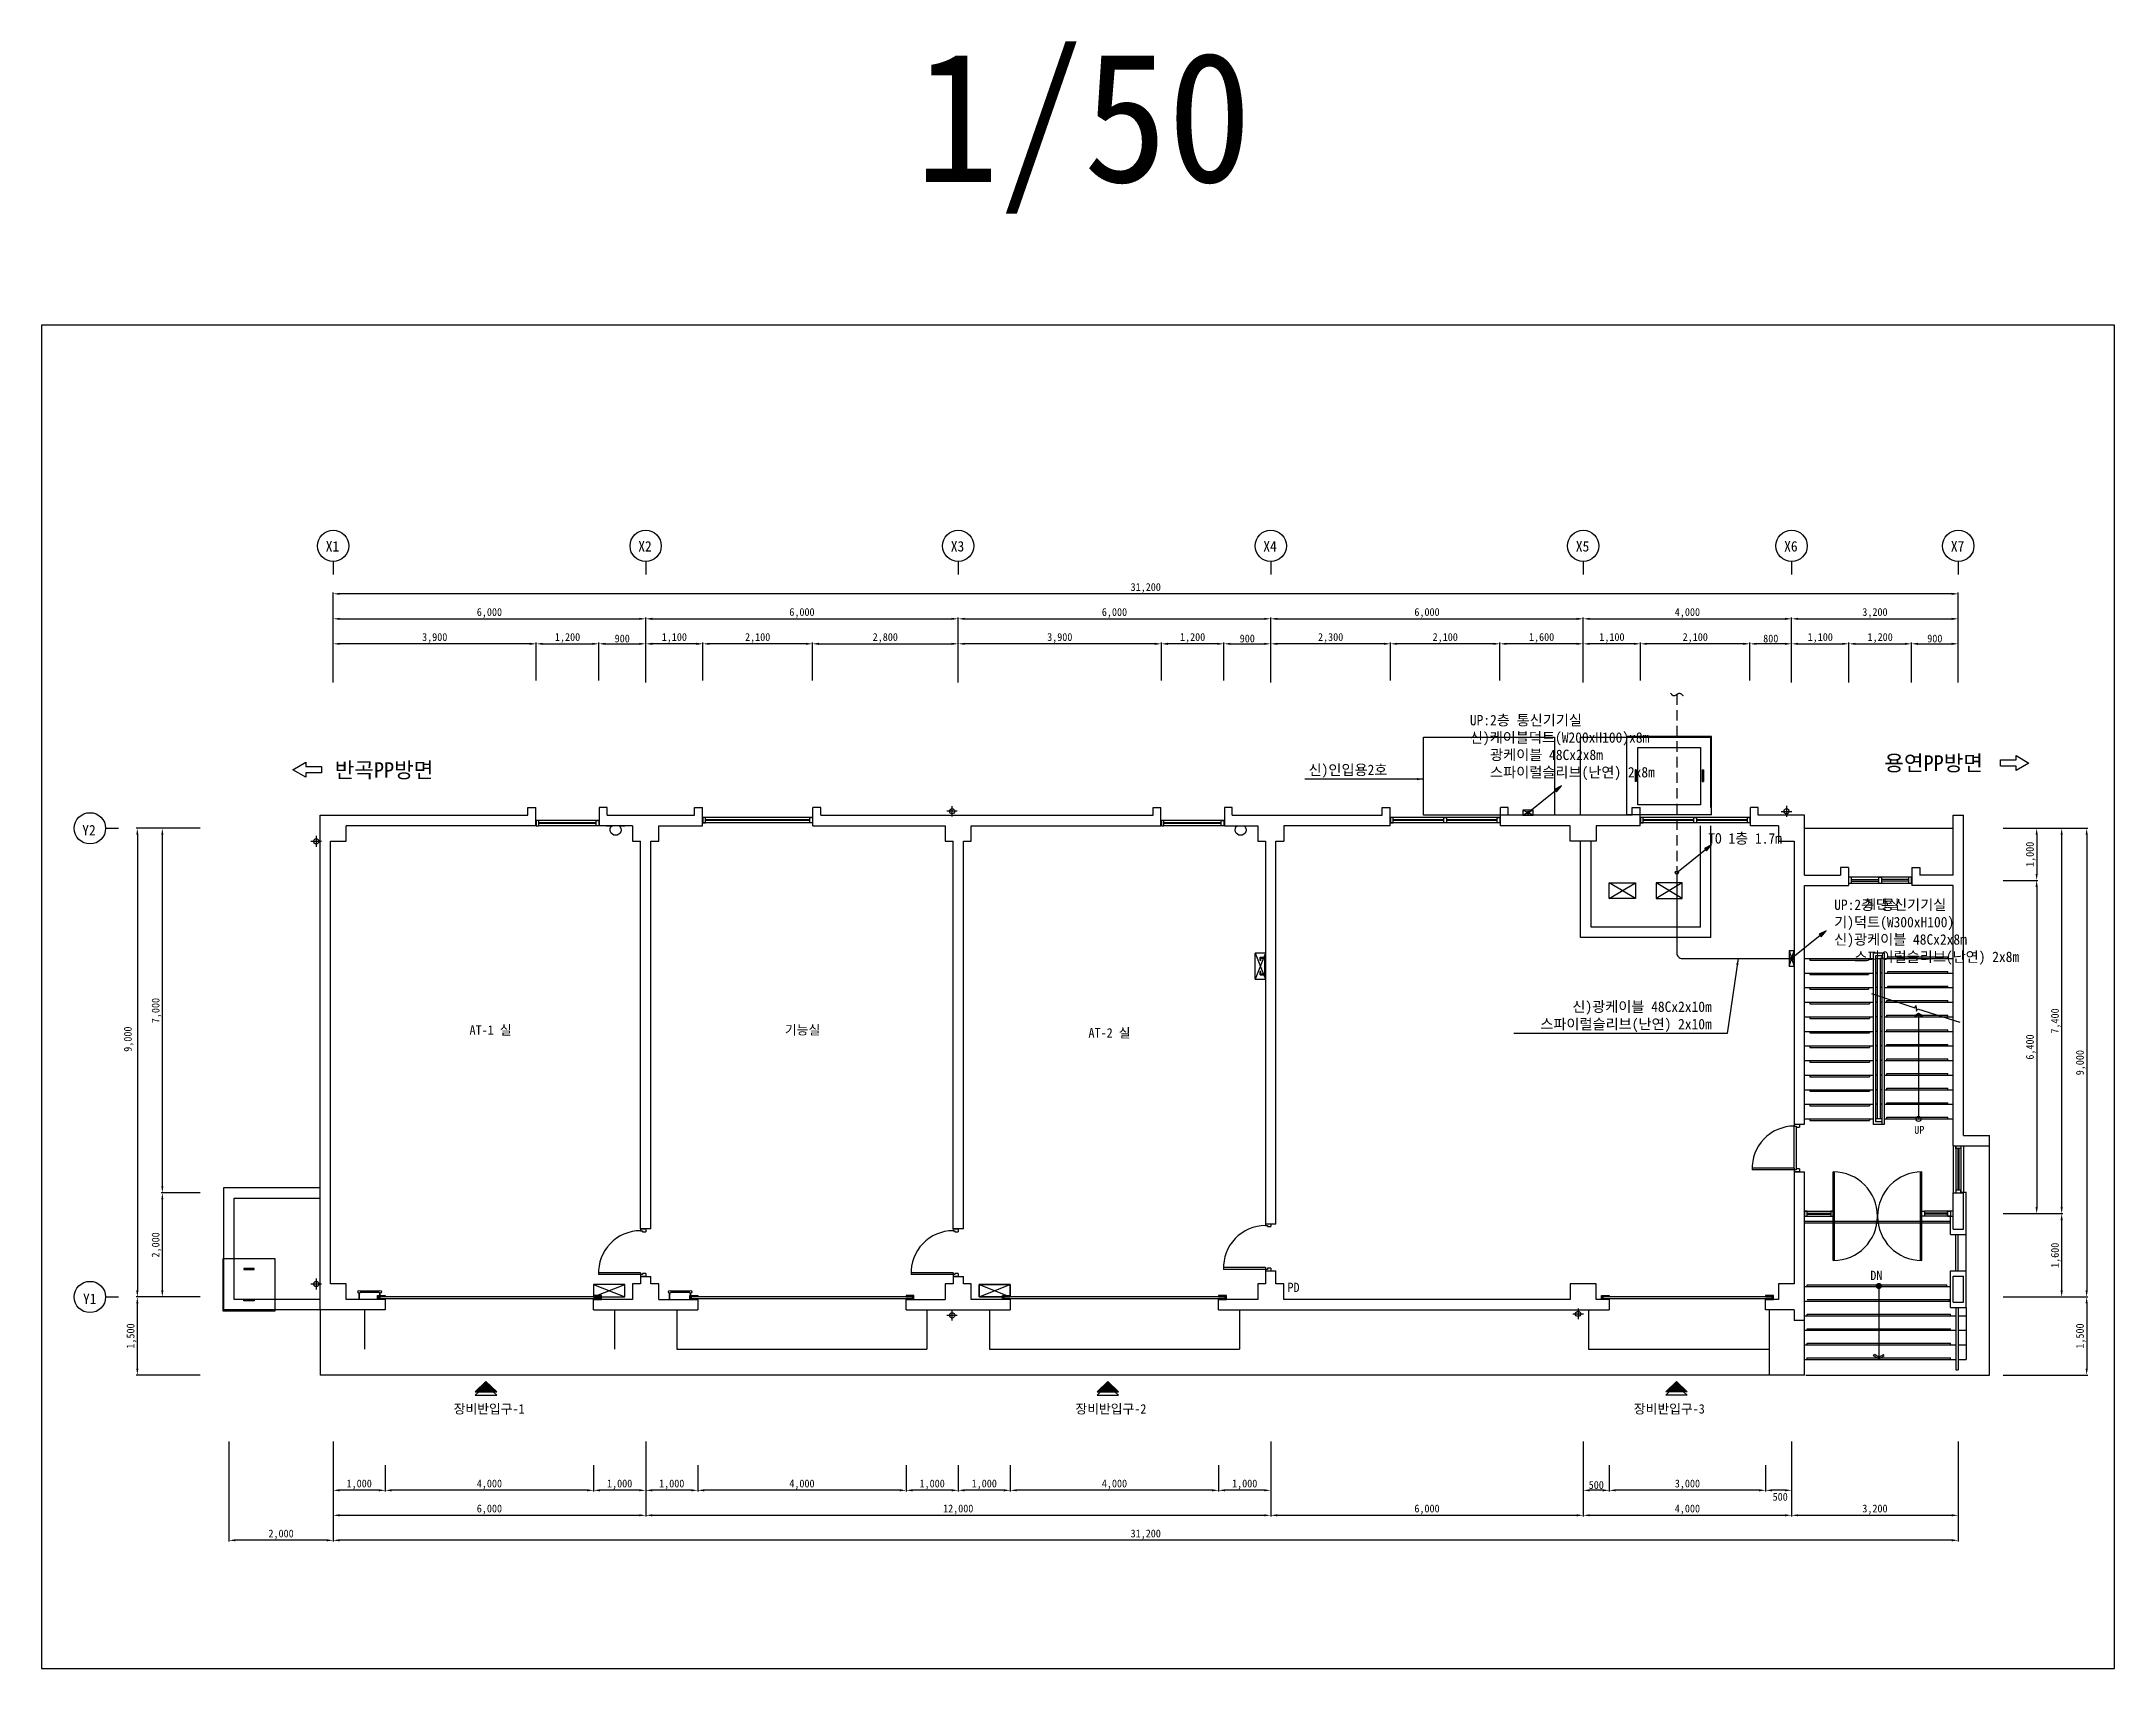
# Model space of a CAD drawing. Header units: millimetres. Extents: x -163045 to -123245, y -266638 to -235393.
import ezdxf
from ezdxf.enums import TextEntityAlignment as Align

# ---------------------------------------------------------------- set-up
doc = ezdxf.new("R2010")
doc.units = ezdxf.units.MM
doc.linetypes.add('HIDDEN', pattern=[0.375, 0.25, -0.125])
for name, color, linetype in [('TN-LEAT', 3, 'Continuous'), ('TN-TEXT', 6, 'Continuous'), ('TT-CABL', 4, 'Continuous'), ('TT-CTRL-JUNT', 4, 'Continuous'), ('TZ-BASE', 253, 'Continuous'), ('TZ-DIMS', 1, 'Continuous'), ('TZ-LEAL', 1, 'Continuous'), ('TZ-LEAT', 3, 'Continuous'), ('TZ-SYMB', 2, 'Continuous'), ('TZ-TEX2', 3, 'Continuous'), ('TZ-TEXT', 3, 'Continuous')]:
    doc.layers.add(name, color=color, linetype=linetype)
doc.layers.add('TX-PAPR', color=2, linetype='Continuous', plot=False)
doc.styles.get("Standard").update_dxf_attribs({"font": 'GulimChe.ttf'})
doc.dimstyles.new('D50', dxfattribs={"dimscale": 50, "dimtxt": 3, "dimasz": 2.5, "dimexe": 0.5, "dimexo": 0.5, "dimgap": 0.5, "dimtad": 1, "dimdec": 0, "dimzin": 1, "dimdsep": 46, "dimlunit": 6, "dimtxsty": 'Standard', "dimcen": 1, "dimclrd": 1, "dimclre": 1, "dimclrt": 3, "dimadec": 0, "dimazin": 0, "dimtfac": 1, "dimtdec": 0, "dimtix": 1, "dimtmove": 2, "dimatfit": 3, "dimfxl": 0, "dimtvp": 2, "dimlwd": -1, "dimlwe": -1, "dimarcsym": 0})

msp = doc.modelspace()

# ---------------------------------------------------------------- texts
at = {"layer": 'TN-LEAT'}
for s, p in [('X1', (-157587.6, -245187.7)), ('X2', (-151587.6, -245187.7)), ('X3', (-145587.6, -245187.7)), ('X4', (-139587.6, -245187.7)), ('X5', (-133587.6, -245187.7)), ('X6', (-129587.6, -245187.7)), ('X7', (-126387.6, -245187.7)), ('Y2', (-162262.4, -250638.6)), ('Y1', (-162247.6, -259638.4))]:
    msp.add_text(s, height=200, dxfattribs=at).set_placement(p)
for s, p in [('용연PP방면', (-126718.1, -249246.2, 0.2)), ('반곡PP방면', (-156468.1, -249379.9, -0.1))]:
    msp.add_text(s, height=300, dxfattribs=at).set_placement(p, align=Align.MIDDLE)
at = {"layer": 'TN-TEXT'}
for s, p in [('신)케이블덕트(W200xH100)x8m', (-135621.9, -248758.9)), ('   광케이블 48Cx2x8m', (-135621.9, -249092)), ('   스파이럴슬리브(난연) 2x8m', (-135621.9, -249425.1)), ('신)광케이블 48Cx2x8m', (-128627.4, -252637)), ('   스파이럴슬리브(난연) 2x8m', (-128627.4, -252970.1))]:
    msp.add_text(s, height=200, dxfattribs=at).set_placement(p, align=Align.MIDDLE_LEFT)
at = {"layer": 'TZ-BASE'}
for s, p in [('계단실', (-127712.5, -251958.8)), ('AT-1 실', (-154423.1, -254372.2)), ('기능실', (-148432.9, -254371.4)), ('AT-2 실', (-142540.1, -254427))]:
    msp.add_text(s, height=180, dxfattribs=at).set_placement(p, align=Align.MIDDLE)
for s, height, p in [('UP', 150, (-126993.7, -256369, 0.3)), ('DN', 180, (-127817.9, -259179.3))]:
    msp.add_text(s, height=height, dxfattribs=at).set_placement(p, align=Align.CENTER)
for s, p in [('PD', (-139124, -259408.8)), ('장비반입구-1', (-155130.6, -261741.4)), ('장비반입구-2', (-143193.8, -261741.4)), ('장비반입구-3', (-132473.4, -261741.4))]:
    msp.add_text(s, height=180, dxfattribs=at).set_placement(p)
at = {"layer": 'TZ-LEAT', "char_height": 200, "attachment_point": 9}
for s, insert in [('{\\C6;신)인입용2호}', (-137205, -249533.3)), ('{\\C6;신)광케이블 48Cx2x10m\\P\\pt400;  스파이럴슬리브(난연) 2x10m}', (-130977.9, -254415.3))]:
    msp.add_mtext(s, dxfattribs=dict(at, insert=insert))
at = {"layer": 'TZ-TEX2'}
for s, p in [('UP:2층 통신기기실', (-135621.9, -248425.8)), ('TO 1층 1.7m', (-131045.4, -250696.7)), ('UP:2층 통신기기실', (-128627.4, -251970.9)), ('기)덕트(W300xH100)', (-128627.4, -252303.9))]:
    msp.add_text(s, height=200, dxfattribs=at).set_placement(p, align=Align.MIDDLE_LEFT)
at = {"layer": 'TZ-TEXT'}
msp.add_text('1/50', height=2500, dxfattribs=at).set_placement((-143042.1, -236843.4), align=Align.MIDDLE_CENTER)

# ---------------------------------------------------------------- blocks, each defined once
blk = doc.blocks.new('*D1063')
at = {"layer": 'DEFPOINTS', "color": 0, "ltscale": 0.1}
for p in [(-157445, -246000), (-157445, -247253), (-126245, -247253)]:
    blk.add_point(p, dxfattribs=at)
at = {"layer": 'TZ-DIMS', "color": 1, "ltscale": 0.1}
for p, q in [((-157445, -247228), (-157445, -245975)), ((-126370, -246000), (-157320, -246000)), ((-126245, -247228), (-126245, -245975))]:
    blk.add_line(p, q, dxfattribs=at)
for points in [[(-157320, -245980), (-157320, -246021), (-157445, -246000)], [(-126370, -245980), (-126370, -246021), (-126245, -246000)]]:
    blk.add_solid(points, dxfattribs=at)
at = {"layer": 'TZ-DIMS', "color": 3, "ltscale": 0.1, "insert": (-141845, -245889), "char_height": 150, "attachment_point": 5}
blk.add_mtext('31,200', dxfattribs=at)
blk = doc.blocks.new('*D1064')
at = {"layer": 'DEFPOINTS', "color": 0, "ltscale": 0.1}
for p in [(-133445, -246480), (-139445, -247729), (-133445, -247729)]:
    blk.add_point(p, dxfattribs=at)
at = {"layer": 'TZ-DIMS', "color": 1, "ltscale": 0.1}
for p, q in [((-139445, -247704), (-139445, -246455)), ((-139320, -246480), (-133570, -246480)), ((-133445, -247704), (-133445, -246455))]:
    blk.add_line(p, q, dxfattribs=at)
for points in [[(-139320, -246460), (-139320, -246501), (-139445, -246480)], [(-133570, -246460), (-133570, -246501), (-133445, -246480)]]:
    blk.add_solid(points, dxfattribs=at)
at = {"layer": 'TZ-DIMS', "color": 3, "ltscale": 0.1, "insert": (-136445, -246369), "char_height": 150, "attachment_point": 5}
blk.add_mtext('6,000', dxfattribs=at)
blk = doc.blocks.new('*D1065')
at = {"layer": 'DEFPOINTS', "color": 0, "ltscale": 0.1}
for p in [(-126245, -246480), (-129445, -247729), (-126245, -247729)]:
    blk.add_point(p, dxfattribs=at)
at = {"layer": 'TZ-DIMS', "color": 1, "ltscale": 0.1}
for p, q in [((-129445, -247704), (-129445, -246455)), ((-129320, -246480), (-126370, -246480)), ((-126245, -247704), (-126245, -246455))]:
    blk.add_line(p, q, dxfattribs=at)
for points in [[(-129320, -246460), (-129320, -246501), (-129445, -246480)], [(-126370, -246460), (-126370, -246501), (-126245, -246480)]]:
    blk.add_solid(points, dxfattribs=at)
at = {"layer": 'TZ-DIMS', "color": 3, "ltscale": 0.1, "insert": (-127845, -246369), "char_height": 150, "attachment_point": 5}
blk.add_mtext('3,200', dxfattribs=at)
blk = doc.blocks.new('*D1066')
at = {"layer": 'DEFPOINTS', "color": 0, "ltscale": 0.1}
for p in [(-151445, -246480), (-157445, -247729), (-151445, -247729)]:
    blk.add_point(p, dxfattribs=at)
at = {"layer": 'TZ-DIMS', "color": 1, "ltscale": 0.1}
for p, q in [((-157445, -247704), (-157445, -246455)), ((-157320, -246480), (-151570, -246480)), ((-151445, -247704), (-151445, -246455))]:
    blk.add_line(p, q, dxfattribs=at)
for points in [[(-157320, -246460), (-157320, -246501), (-157445, -246480)], [(-151570, -246460), (-151570, -246501), (-151445, -246480)]]:
    blk.add_solid(points, dxfattribs=at)
at = {"layer": 'TZ-DIMS', "color": 3, "ltscale": 0.1, "insert": (-154445, -246369), "char_height": 150, "attachment_point": 5}
blk.add_mtext('6,000', dxfattribs=at)
blk = doc.blocks.new('*D1067')
at = {"layer": 'DEFPOINTS', "color": 0, "ltscale": 0.1}
for p in [(-125411, -250503), (-125411, -259503), (-123780, -259503)]:
    blk.add_point(p, dxfattribs=at)
at = {"layer": 'TZ-DIMS', "color": 1, "ltscale": 0.1}
for p, q in [((-125386, -250503), (-123755, -250503)), ((-123780, -250628), (-123780, -259378)), ((-125386, -259503), (-123755, -259503))]:
    blk.add_line(p, q, dxfattribs=at)
for points in [[(-123801, -250628), (-123759, -250628), (-123780, -250503)], [(-123801, -259378), (-123759, -259378), (-123780, -259503)]]:
    blk.add_solid(points, dxfattribs=at)
at = {"layer": 'TZ-DIMS', "color": 3, "ltscale": 0.1, "insert": (-123891, -255003), "char_height": 150, "attachment_point": 5, "rotation": 90}
blk.add_mtext('9,000', dxfattribs=at)
blk = doc.blocks.new('*D1068')
at = {"layer": 'DEFPOINTS', "color": 0, "ltscale": 0.1}
for p in [(-130245, -246960), (-130245, -247688), (-129445, -247688)]:
    blk.add_point(p, dxfattribs=at)
at = {"layer": 'TZ-DIMS', "color": 1, "ltscale": 0.1}
for p, q in [((-130245, -247663), (-130245, -246935)), ((-129570, -246960), (-130120, -246960)), ((-129445, -247663), (-129445, -246935))]:
    blk.add_line(p, q, dxfattribs=at)
for points in [[(-130120, -246940), (-130120, -246981), (-130245, -246960)], [(-129570, -246940), (-129570, -246981), (-129445, -246960)]]:
    blk.add_solid(points, dxfattribs=at)
at = {"layer": 'TZ-DIMS', "color": 3, "ltscale": 0.1, "insert": (-129845, -246859), "char_height": 150, "attachment_point": 5}
blk.add_mtext('800', dxfattribs=at)
blk = doc.blocks.new('*D1069')
at = {"layer": 'DEFPOINTS', "color": 0, "ltscale": 0.1}
for p in [(-132345, -246960), (-132345, -247688), (-130245, -247688)]:
    blk.add_point(p, dxfattribs=at)
at = {"layer": 'TZ-DIMS', "color": 1, "ltscale": 0.1}
for p, q in [((-132345, -247663), (-132345, -246935)), ((-130370, -246960), (-132220, -246960)), ((-130245, -247663), (-130245, -246935))]:
    blk.add_line(p, q, dxfattribs=at)
for points in [[(-132220, -246940), (-132220, -246981), (-132345, -246960)], [(-130370, -246940), (-130370, -246981), (-130245, -246960)]]:
    blk.add_solid(points, dxfattribs=at)
at = {"layer": 'TZ-DIMS', "color": 3, "ltscale": 0.1, "insert": (-131295, -246849), "char_height": 150, "attachment_point": 5}
blk.add_mtext('2,100', dxfattribs=at)
blk = doc.blocks.new('*D1070')
at = {"layer": 'DEFPOINTS', "color": 0, "ltscale": 0.1}
for p in [(-135045, -246960), (-135045, -247688), (-133445, -247729)]:
    blk.add_point(p, dxfattribs=at)
at = {"layer": 'TZ-DIMS', "color": 1, "ltscale": 0.1}
for p, q in [((-135045, -247663), (-135045, -246935)), ((-133570, -246960), (-134920, -246960)), ((-133445, -247704), (-133445, -246935))]:
    blk.add_line(p, q, dxfattribs=at)
for points in [[(-134920, -246940), (-134920, -246981), (-135045, -246960)], [(-133570, -246940), (-133570, -246981), (-133445, -246960)]]:
    blk.add_solid(points, dxfattribs=at)
at = {"layer": 'TZ-DIMS', "color": 3, "ltscale": 0.1, "insert": (-134245, -246849), "char_height": 150, "attachment_point": 5}
blk.add_mtext('1,600', dxfattribs=at)
blk = doc.blocks.new('*D1071')
at = {"layer": 'DEFPOINTS', "color": 0, "ltscale": 0.1}
for p in [(-137145, -246960), (-137145, -247688), (-135045, -247688)]:
    blk.add_point(p, dxfattribs=at)
at = {"layer": 'TZ-DIMS', "color": 1, "ltscale": 0.1}
for p, q in [((-137145, -247663), (-137145, -246935)), ((-135170, -246960), (-137020, -246960)), ((-135045, -247663), (-135045, -246935))]:
    blk.add_line(p, q, dxfattribs=at)
for points in [[(-137020, -246940), (-137020, -246981), (-137145, -246960)], [(-135170, -246940), (-135170, -246981), (-135045, -246960)]]:
    blk.add_solid(points, dxfattribs=at)
at = {"layer": 'TZ-DIMS', "color": 3, "ltscale": 0.1, "insert": (-136095, -246849), "char_height": 150, "attachment_point": 5}
blk.add_mtext('2,100', dxfattribs=at)
blk = doc.blocks.new('*D1072')
at = {"layer": 'DEFPOINTS', "color": 0, "ltscale": 0.1}
for p in [(-139445, -246960), (-139445, -247688), (-137145, -247688)]:
    blk.add_point(p, dxfattribs=at)
at = {"layer": 'TZ-DIMS', "color": 1, "ltscale": 0.1}
for p, q in [((-139445, -247663), (-139445, -246935)), ((-137270, -246960), (-139320, -246960)), ((-137145, -247663), (-137145, -246935))]:
    blk.add_line(p, q, dxfattribs=at)
for points in [[(-139320, -246940), (-139320, -246981), (-139445, -246960)], [(-137270, -246940), (-137270, -246981), (-137145, -246960)]]:
    blk.add_solid(points, dxfattribs=at)
at = {"layer": 'TZ-DIMS', "color": 3, "ltscale": 0.1, "insert": (-138295, -246849), "char_height": 150, "attachment_point": 5}
blk.add_mtext('2,300', dxfattribs=at)
blk = doc.blocks.new('*D1073')
at = {"layer": 'DEFPOINTS', "color": 0, "ltscale": 0.1}
for p in [(-145445, -246960), (-145445, -247688), (-141545, -247688)]:
    blk.add_point(p, dxfattribs=at)
at = {"layer": 'TZ-DIMS', "color": 1, "ltscale": 0.1}
for p, q in [((-145445, -247663), (-145445, -246935)), ((-141670, -246960), (-145320, -246960)), ((-141545, -247663), (-141545, -246935))]:
    blk.add_line(p, q, dxfattribs=at)
for points in [[(-145320, -246940), (-145320, -246981), (-145445, -246960)], [(-141670, -246940), (-141670, -246981), (-141545, -246960)]]:
    blk.add_solid(points, dxfattribs=at)
at = {"layer": 'TZ-DIMS', "color": 3, "ltscale": 0.1, "insert": (-143495, -246849), "char_height": 150, "attachment_point": 5}
blk.add_mtext('3,900', dxfattribs=at)
blk = doc.blocks.new('*D1074')
at = {"layer": 'DEFPOINTS', "color": 0, "ltscale": 0.1}
for p in [(-157445, -262682), (-126245, -262682), (-157445, -264176)]:
    blk.add_point(p, dxfattribs=at)
at = {"layer": 'TZ-DIMS', "color": 1, "ltscale": 0.1}
for p, q in [((-157445, -262707), (-157445, -264201)), ((-126245, -262707), (-126245, -264201)), ((-126370, -264176), (-157320, -264176))]:
    blk.add_line(p, q, dxfattribs=at)
for points in [[(-157320, -264155), (-157320, -264196), (-157445, -264176)], [(-126370, -264155), (-126370, -264196), (-126245, -264176)]]:
    blk.add_solid(points, dxfattribs=at)
at = {"layer": 'TZ-DIMS', "color": 3, "ltscale": 0.1, "insert": (-141845, -264064), "char_height": 150, "attachment_point": 5}
blk.add_mtext('31,200', dxfattribs=at)
blk = doc.blocks.new('*D1075')
at = {"layer": 'DEFPOINTS', "color": 0, "ltscale": 0.1}
for p in [(-129445, -262256), (-126245, -262256), (-126245, -263696)]:
    blk.add_point(p, dxfattribs=at)
at = {"layer": 'TZ-DIMS', "color": 1, "ltscale": 0.1}
for p, q in [((-129445, -262281), (-129445, -263721)), ((-126245, -262281), (-126245, -263721)), ((-129320, -263696), (-126370, -263696))]:
    blk.add_line(p, q, dxfattribs=at)
for points in [[(-129320, -263675), (-129320, -263716), (-129445, -263696)], [(-126370, -263675), (-126370, -263716), (-126245, -263696)]]:
    blk.add_solid(points, dxfattribs=at)
at = {"layer": 'TZ-DIMS', "color": 3, "ltscale": 0.1, "insert": (-127845, -263584), "char_height": 150, "attachment_point": 5}
blk.add_mtext('3,200', dxfattribs=at)
blk = doc.blocks.new('*D1076')
at = {"layer": 'DEFPOINTS', "color": 0, "ltscale": 0.1}
for p in [(-157445, -262256), (-151445, -262256), (-151445, -263696)]:
    blk.add_point(p, dxfattribs=at)
at = {"layer": 'TZ-DIMS', "color": 1, "ltscale": 0.1}
for p, q in [((-157445, -262281), (-157445, -263721)), ((-151445, -262281), (-151445, -263721)), ((-157320, -263696), (-151570, -263696))]:
    blk.add_line(p, q, dxfattribs=at)
for points in [[(-157320, -263675), (-157320, -263716), (-157445, -263696)], [(-151570, -263675), (-151570, -263716), (-151445, -263696)]]:
    blk.add_solid(points, dxfattribs=at)
at = {"layer": 'TZ-DIMS', "color": 3, "ltscale": 0.1, "insert": (-154445, -263584), "char_height": 150, "attachment_point": 5}
blk.add_mtext('6,000', dxfattribs=at)
blk = doc.blocks.new('*D1077')
at = {"layer": 'DEFPOINTS', "color": 0, "ltscale": 0.1}
for p in [(-151445, -262256), (-139445, -262256), (-139445, -263696)]:
    blk.add_point(p, dxfattribs=at)
at = {"layer": 'TZ-DIMS', "color": 1, "ltscale": 0.1}
for p, q in [((-151445, -262281), (-151445, -263721)), ((-139445, -262281), (-139445, -263721)), ((-151320, -263696), (-139570, -263696))]:
    blk.add_line(p, q, dxfattribs=at)
for points in [[(-151320, -263675), (-151320, -263716), (-151445, -263696)], [(-139570, -263675), (-139570, -263716), (-139445, -263696)]]:
    blk.add_solid(points, dxfattribs=at)
at = {"layer": 'TZ-DIMS', "color": 3, "ltscale": 0.1, "insert": (-145445, -263584), "char_height": 150, "attachment_point": 5}
blk.add_mtext('12,000', dxfattribs=at)
blk = doc.blocks.new('*D1078')
at = {"layer": 'DEFPOINTS', "color": 0, "ltscale": 0.1}
for p in [(-161204, -259503), (-159974, -259503), (-159974, -261003)]:
    blk.add_point(p, dxfattribs=at)
at = {"layer": 'TZ-DIMS', "color": 1, "ltscale": 0.1}
for p, q in [((-159999, -259503), (-161229, -259503)), ((-161204, -260878), (-161204, -259628)), ((-159999, -261003), (-161229, -261003))]:
    blk.add_line(p, q, dxfattribs=at)
for points in [[(-161225, -259628), (-161184, -259628), (-161204, -259503)], [(-161225, -260878), (-161184, -260878), (-161204, -261003)]]:
    blk.add_solid(points, dxfattribs=at)
at = {"layer": 'TZ-DIMS', "color": 3, "ltscale": 0.1, "insert": (-161316, -260253), "char_height": 150, "attachment_point": 5, "rotation": 90}
blk.add_mtext('1,500', dxfattribs=at)
blk = doc.blocks.new('*D1079')
at = {"layer": 'DEFPOINTS', "color": 0, "ltscale": 0.1}
for p in [(-129945, -262710), (-129445, -262710), (-129945, -263216)]:
    blk.add_point(p, dxfattribs=at)
at = {"layer": 'TZ-DIMS', "color": 1, "ltscale": 0.1}
for p, q in [((-129945, -262735), (-129945, -263241)), ((-129445, -262735), (-129445, -263241)), ((-129570, -263216), (-129820, -263216))]:
    blk.add_line(p, q, dxfattribs=at)
for points in [[(-129820, -263195), (-129820, -263236), (-129945, -263216)], [(-129570, -263195), (-129570, -263236), (-129445, -263216)]]:
    blk.add_solid(points, dxfattribs=at)
at = {"layer": 'TZ-DIMS', "color": 3, "ltscale": 0.1, "insert": (-129664, -263341), "char_height": 150, "attachment_point": 5}
blk.add_mtext('500', dxfattribs=at)
blk = doc.blocks.new('*D1080')
at = {"layer": 'DEFPOINTS', "color": 0, "ltscale": 0.1}
for p in [(-132945, -262710), (-129945, -262710), (-132945, -263216)]:
    blk.add_point(p, dxfattribs=at)
at = {"layer": 'TZ-DIMS', "color": 1, "ltscale": 0.1}
for p, q in [((-132945, -262735), (-132945, -263241)), ((-129945, -262735), (-129945, -263241)), ((-130070, -263216), (-132820, -263216))]:
    blk.add_line(p, q, dxfattribs=at)
for points in [[(-132820, -263195), (-132820, -263236), (-132945, -263216)], [(-130070, -263195), (-130070, -263236), (-129945, -263216)]]:
    blk.add_solid(points, dxfattribs=at)
at = {"layer": 'TZ-DIMS', "color": 3, "ltscale": 0.1, "insert": (-131445, -263104), "char_height": 150, "attachment_point": 5}
blk.add_mtext('3,000', dxfattribs=at)
blk = doc.blocks.new('*D1081')
at = {"layer": 'DEFPOINTS', "color": 0, "ltscale": 0.1}
for p in [(-133445, -262710), (-132945, -262710), (-133445, -263216)]:
    blk.add_point(p, dxfattribs=at)
at = {"layer": 'TZ-DIMS', "color": 1, "ltscale": 0.1}
for p, q in [((-133445, -262735), (-133445, -263241)), ((-132945, -262735), (-132945, -263241)), ((-133070, -263216), (-133320, -263216))]:
    blk.add_line(p, q, dxfattribs=at)
for points in [[(-133320, -263195), (-133320, -263236), (-133445, -263216)], [(-133070, -263195), (-133070, -263236), (-132945, -263216)]]:
    blk.add_solid(points, dxfattribs=at)
at = {"layer": 'TZ-DIMS', "color": 3, "ltscale": 0.1, "insert": (-133195, -263114), "char_height": 150, "attachment_point": 5}
blk.add_mtext('500', dxfattribs=at)
blk = doc.blocks.new('*D1082')
at = {"layer": 'DEFPOINTS', "color": 0, "ltscale": 0.1}
for p in [(-152445, -262710), (-151445, -262710), (-152445, -263216)]:
    blk.add_point(p, dxfattribs=at)
at = {"layer": 'TZ-DIMS', "color": 1, "ltscale": 0.1}
for p, q in [((-152445, -262735), (-152445, -263241)), ((-151445, -262735), (-151445, -263241)), ((-151570, -263216), (-152320, -263216))]:
    blk.add_line(p, q, dxfattribs=at)
for points in [[(-152320, -263195), (-152320, -263236), (-152445, -263216)], [(-151570, -263195), (-151570, -263236), (-151445, -263216)]]:
    blk.add_solid(points, dxfattribs=at)
at = {"layer": 'TZ-DIMS', "color": 3, "ltscale": 0.1, "insert": (-151945, -263104), "char_height": 150, "attachment_point": 5}
blk.add_mtext('1,000', dxfattribs=at)
blk = doc.blocks.new('*D1083')
at = {"layer": 'DEFPOINTS', "color": 0, "ltscale": 0.1}
for p in [(-156445, -262710), (-152445, -262710), (-156445, -263216)]:
    blk.add_point(p, dxfattribs=at)
at = {"layer": 'TZ-DIMS', "color": 1, "ltscale": 0.1}
for p, q in [((-156445, -262735), (-156445, -263241)), ((-152445, -262735), (-152445, -263241)), ((-152570, -263216), (-156320, -263216))]:
    blk.add_line(p, q, dxfattribs=at)
for points in [[(-156320, -263195), (-156320, -263236), (-156445, -263216)], [(-152570, -263195), (-152570, -263236), (-152445, -263216)]]:
    blk.add_solid(points, dxfattribs=at)
at = {"layer": 'TZ-DIMS', "color": 3, "ltscale": 0.1, "insert": (-154445, -263104), "char_height": 150, "attachment_point": 5}
blk.add_mtext('4,000', dxfattribs=at)
blk = doc.blocks.new('*D1084')
at = {"layer": 'DEFPOINTS', "color": 0, "ltscale": 0.1}
for p in [(-157445, -262710), (-156445, -262710), (-157445, -263216)]:
    blk.add_point(p, dxfattribs=at)
at = {"layer": 'TZ-DIMS', "color": 1, "ltscale": 0.1}
for p, q in [((-157445, -262735), (-157445, -263241)), ((-156445, -262735), (-156445, -263241)), ((-156570, -263216), (-157320, -263216))]:
    blk.add_line(p, q, dxfattribs=at)
for points in [[(-157320, -263195), (-157320, -263236), (-157445, -263216)], [(-156570, -263195), (-156570, -263236), (-156445, -263216)]]:
    blk.add_solid(points, dxfattribs=at)
at = {"layer": 'TZ-DIMS', "color": 3, "ltscale": 0.1, "insert": (-156945, -263104), "char_height": 150, "attachment_point": 5}
blk.add_mtext('1,000', dxfattribs=at)
blk = doc.blocks.new('*D1085')
at = {"layer": 'DEFPOINTS', "color": 0, "ltscale": 0.1}
for p in [(-159974, -250503), (-161204, -259503), (-159974, -259503)]:
    blk.add_point(p, dxfattribs=at)
at = {"layer": 'TZ-DIMS', "color": 1, "ltscale": 0.1}
for p, q in [((-159999, -250503), (-161229, -250503)), ((-161204, -250628), (-161204, -259378)), ((-159999, -259503), (-161229, -259503))]:
    blk.add_line(p, q, dxfattribs=at)
for points in [[(-161225, -250628), (-161184, -250628), (-161204, -250503)], [(-161225, -259378), (-161184, -259378), (-161204, -259503)]]:
    blk.add_solid(points, dxfattribs=at)
at = {"layer": 'TZ-DIMS', "color": 3, "ltscale": 0.1, "insert": (-161368, -254552), "char_height": 150, "attachment_point": 5, "rotation": 90}
blk.add_mtext('9,000', dxfattribs=at)
blk = doc.blocks.new('*D1086')
at = {"layer": 'DEFPOINTS', "color": 0, "ltscale": 0.1}
for p in [(-125411, -259503), (-125411, -261003), (-123780, -261003)]:
    blk.add_point(p, dxfattribs=at)
at = {"layer": 'TZ-DIMS', "color": 1, "ltscale": 0.1}
for p, q in [((-125386, -259503), (-123755, -259503)), ((-123780, -259628), (-123780, -260878)), ((-125386, -261003), (-123755, -261003))]:
    blk.add_line(p, q, dxfattribs=at)
for points in [[(-123801, -259628), (-123759, -259628), (-123780, -259503)], [(-123801, -260878), (-123759, -260878), (-123780, -261003)]]:
    blk.add_solid(points, dxfattribs=at)
at = {"layer": 'TZ-DIMS', "color": 3, "ltscale": 0.1, "insert": (-123891, -260253), "char_height": 150, "attachment_point": 5, "rotation": 90}
blk.add_mtext('1,500', dxfattribs=at)
blk = doc.blocks.new('*D1087')
at = {"layer": 'DEFPOINTS', "color": 0, "ltscale": 0.1}
for p in [(-141545, -246960), (-141545, -247688), (-140345, -247688)]:
    blk.add_point(p, dxfattribs=at)
at = {"layer": 'TZ-DIMS', "color": 1, "ltscale": 0.1}
for p, q in [((-141545, -247663), (-141545, -246935)), ((-140470, -246960), (-141420, -246960)), ((-140345, -247663), (-140345, -246935))]:
    blk.add_line(p, q, dxfattribs=at)
for points in [[(-141420, -246940), (-141420, -246981), (-141545, -246960)], [(-140470, -246940), (-140470, -246981), (-140345, -246960)]]:
    blk.add_solid(points, dxfattribs=at)
at = {"layer": 'TZ-DIMS', "color": 3, "ltscale": 0.1, "insert": (-140945, -246849), "char_height": 150, "attachment_point": 5}
blk.add_mtext('1,200', dxfattribs=at)
blk = doc.blocks.new('*D1088')
at = {"layer": 'DEFPOINTS', "color": 0, "ltscale": 0.1}
for p in [(-139445, -246960), (-140345, -247688), (-139445, -247688)]:
    blk.add_point(p, dxfattribs=at)
at = {"layer": 'TZ-DIMS', "color": 1, "ltscale": 0.1}
for p, q in [((-140345, -247663), (-140345, -246935)), ((-140220, -246960), (-139570, -246960)), ((-139445, -247663), (-139445, -246935))]:
    blk.add_line(p, q, dxfattribs=at)
for points in [[(-140220, -246940), (-140220, -246981), (-140345, -246960)], [(-139570, -246940), (-139570, -246981), (-139445, -246960)]]:
    blk.add_solid(points, dxfattribs=at)
at = {"layer": 'TZ-DIMS', "color": 3, "ltscale": 0.1, "insert": (-139895, -246859), "char_height": 150, "attachment_point": 5}
blk.add_mtext('900', dxfattribs=at)
blk = doc.blocks.new('*D1089')
at = {"layer": 'DEFPOINTS', "color": 0, "ltscale": 0.1}
for p in [(-151445, -246960), (-152345, -247688), (-151445, -247688)]:
    blk.add_point(p, dxfattribs=at)
at = {"layer": 'TZ-DIMS', "color": 1, "ltscale": 0.1}
for p, q in [((-152345, -247663), (-152345, -246935)), ((-152220, -246960), (-151570, -246960)), ((-151445, -247663), (-151445, -246935))]:
    blk.add_line(p, q, dxfattribs=at)
for points in [[(-152220, -246940), (-152220, -246981), (-152345, -246960)], [(-151570, -246940), (-151570, -246981), (-151445, -246960)]]:
    blk.add_solid(points, dxfattribs=at)
at = {"layer": 'TZ-DIMS', "color": 3, "ltscale": 0.1, "insert": (-151895, -246859), "char_height": 150, "attachment_point": 5}
blk.add_mtext('900', dxfattribs=at)
blk = doc.blocks.new('*D1090')
at = {"layer": 'DEFPOINTS', "color": 0, "ltscale": 0.1}
for p in [(-152345, -246960), (-153545, -247688), (-152345, -247688)]:
    blk.add_point(p, dxfattribs=at)
at = {"layer": 'TZ-DIMS', "color": 1, "ltscale": 0.1}
for p, q in [((-153545, -247663), (-153545, -246935)), ((-153420, -246960), (-152470, -246960)), ((-152345, -247663), (-152345, -246935))]:
    blk.add_line(p, q, dxfattribs=at)
for points in [[(-153420, -246940), (-153420, -246981), (-153545, -246960)], [(-152470, -246940), (-152470, -246981), (-152345, -246960)]]:
    blk.add_solid(points, dxfattribs=at)
at = {"layer": 'TZ-DIMS', "color": 3, "ltscale": 0.1, "insert": (-152945, -246849), "char_height": 150, "attachment_point": 5}
blk.add_mtext('1,200', dxfattribs=at)
blk = doc.blocks.new('*D1091')
at = {"layer": 'DEFPOINTS', "color": 0, "ltscale": 0.1}
for p in [(-157445, -246960), (-157445, -247688), (-153545, -247688)]:
    blk.add_point(p, dxfattribs=at)
at = {"layer": 'TZ-DIMS', "color": 1, "ltscale": 0.1}
for p, q in [((-157445, -247663), (-157445, -246935)), ((-153670, -246960), (-157320, -246960)), ((-153545, -247663), (-153545, -246935))]:
    blk.add_line(p, q, dxfattribs=at)
for points in [[(-157320, -246940), (-157320, -246981), (-157445, -246960)], [(-153670, -246940), (-153670, -246981), (-153545, -246960)]]:
    blk.add_solid(points, dxfattribs=at)
at = {"layer": 'TZ-DIMS', "color": 3, "ltscale": 0.1, "insert": (-155495, -246849), "char_height": 150, "attachment_point": 5}
blk.add_mtext('3,900', dxfattribs=at)
blk = doc.blocks.new('*D1092')
at = {"layer": 'DEFPOINTS', "color": 0, "ltscale": 0.1}
for p in [(-125411, -257903), (-124260, -257903), (-125411, -259503)]:
    blk.add_point(p, dxfattribs=at)
at = {"layer": 'TZ-DIMS', "color": 1, "ltscale": 0.1}
for p, q in [((-125386, -257903), (-124235, -257903)), ((-124260, -259378), (-124260, -258028)), ((-125386, -259503), (-124235, -259503))]:
    blk.add_line(p, q, dxfattribs=at)
for points in [[(-124281, -258028), (-124239, -258028), (-124260, -257903)], [(-124281, -259378), (-124239, -259378), (-124260, -259503)]]:
    blk.add_solid(points, dxfattribs=at)
at = {"layer": 'TZ-DIMS', "color": 3, "ltscale": 0.1, "insert": (-124371, -258703), "char_height": 150, "attachment_point": 5, "rotation": 90}
blk.add_mtext('1,600', dxfattribs=at)
blk = doc.blocks.new('*D1093')
at = {"layer": 'DEFPOINTS', "color": 0, "ltscale": 0.1}
for p in [(-125411, -250503), (-124260, -250503), (-125411, -257903)]:
    blk.add_point(p, dxfattribs=at)
at = {"layer": 'TZ-DIMS', "color": 1, "ltscale": 0.1}
for p, q in [((-125386, -250503), (-124235, -250503)), ((-124260, -257778), (-124260, -250628)), ((-125386, -257903), (-124235, -257903))]:
    blk.add_line(p, q, dxfattribs=at)
for points in [[(-124281, -250628), (-124239, -250628), (-124260, -250503)], [(-124281, -257778), (-124239, -257778), (-124260, -257903)]]:
    blk.add_solid(points, dxfattribs=at)
at = {"layer": 'TZ-DIMS', "color": 3, "ltscale": 0.1, "insert": (-124371, -254203), "char_height": 150, "attachment_point": 5, "rotation": 90}
blk.add_mtext('7,400', dxfattribs=at)
blk = doc.blocks.new('*D1094')
at = {"layer": 'DEFPOINTS', "color": 0, "ltscale": 0.1}
for p in [(-139445, -262256), (-133445, -262256), (-133445, -263696)]:
    blk.add_point(p, dxfattribs=at)
at = {"layer": 'TZ-DIMS', "color": 1, "ltscale": 0.1}
for p, q in [((-139445, -262281), (-139445, -263721)), ((-133445, -262281), (-133445, -263721)), ((-139320, -263696), (-133570, -263696))]:
    blk.add_line(p, q, dxfattribs=at)
for points in [[(-139320, -263675), (-139320, -263716), (-139445, -263696)], [(-133570, -263675), (-133570, -263716), (-133445, -263696)]]:
    blk.add_solid(points, dxfattribs=at)
at = {"layer": 'TZ-DIMS', "color": 3, "ltscale": 0.1, "insert": (-136445, -263584), "char_height": 150, "attachment_point": 5}
blk.add_mtext('6,000', dxfattribs=at)
blk = doc.blocks.new('*D1095')
at = {"layer": 'DEFPOINTS', "color": 0, "ltscale": 0.1}
for p in [(-133445, -262256), (-129445, -262256), (-129445, -263696)]:
    blk.add_point(p, dxfattribs=at)
at = {"layer": 'TZ-DIMS', "color": 1, "ltscale": 0.1}
for p, q in [((-133445, -262281), (-133445, -263721)), ((-129445, -262281), (-129445, -263721)), ((-133320, -263696), (-129570, -263696))]:
    blk.add_line(p, q, dxfattribs=at)
for points in [[(-133320, -263675), (-133320, -263716), (-133445, -263696)], [(-129570, -263675), (-129570, -263716), (-129445, -263696)]]:
    blk.add_solid(points, dxfattribs=at)
at = {"layer": 'TZ-DIMS', "color": 3, "ltscale": 0.1, "insert": (-131445, -263584), "char_height": 150, "attachment_point": 5}
blk.add_mtext('4,000', dxfattribs=at)
blk = doc.blocks.new('*D1096')
at = {"layer": 'DEFPOINTS', "color": 0, "ltscale": 0.1}
for p in [(-128345, -246960), (-129445, -247729), (-128345, -247729, 0)]:
    blk.add_point(p, dxfattribs=at)
at = {"layer": 'TZ-DIMS', "color": 1, "ltscale": 0.1}
for p, q in [((-129445, -247704), (-129445, -246935)), ((-129320, -246960), (-128470, -246960)), ((-128345, -247704), (-128345, -246935))]:
    blk.add_line(p, q, dxfattribs=at)
for points in [[(-129320, -246940), (-129320, -246981), (-129445, -246960)], [(-128470, -246940), (-128470, -246981), (-128345, -246960)]]:
    blk.add_solid(points, dxfattribs=at)
at = {"layer": 'TZ-DIMS', "color": 3, "ltscale": 0.1, "insert": (-128895, -246849), "char_height": 150, "attachment_point": 5}
blk.add_mtext('1,100', dxfattribs=at)
blk = doc.blocks.new('*D1097')
at = {"layer": 'DEFPOINTS', "color": 0, "ltscale": 0.1}
for p in [(-127145, -246960), (-128345, -247729, 0), (-127145, -247729, 0)]:
    blk.add_point(p, dxfattribs=at)
at = {"layer": 'TZ-DIMS', "color": 1, "ltscale": 0.1}
for p, q in [((-128345, -247704), (-128345, -246935)), ((-128220, -246960), (-127270, -246960)), ((-127145, -247704), (-127145, -246935))]:
    blk.add_line(p, q, dxfattribs=at)
for points in [[(-128220, -246940), (-128220, -246981), (-128345, -246960)], [(-127270, -246940), (-127270, -246981), (-127145, -246960)]]:
    blk.add_solid(points, dxfattribs=at)
at = {"layer": 'TZ-DIMS', "color": 3, "ltscale": 0.1, "insert": (-127745, -246849), "char_height": 150, "attachment_point": 5}
blk.add_mtext('1,200', dxfattribs=at)
blk = doc.blocks.new('*D1098')
at = {"layer": 'DEFPOINTS', "color": 0, "ltscale": 0.1}
for p in [(-126245, -246960), (-127145, -247729, 0), (-126245, -247729)]:
    blk.add_point(p, dxfattribs=at)
at = {"layer": 'TZ-DIMS', "color": 1, "ltscale": 0.1}
for p, q in [((-127145, -247704), (-127145, -246935)), ((-127020, -246960), (-126370, -246960)), ((-126245, -247704), (-126245, -246935))]:
    blk.add_line(p, q, dxfattribs=at)
for points in [[(-127020, -246940), (-127020, -246981), (-127145, -246960)], [(-126370, -246940), (-126370, -246981), (-126245, -246960)]]:
    blk.add_solid(points, dxfattribs=at)
at = {"layer": 'TZ-DIMS', "color": 3, "ltscale": 0.1, "insert": (-126695, -246859), "char_height": 150, "attachment_point": 5}
blk.add_mtext('900', dxfattribs=at)
blk = doc.blocks.new('*D1099')
at = {"layer": 'DEFPOINTS', "color": 0, "ltscale": 0.1}
for p in [(-129445, -246480), (-133445, -247729), (-129445, -247729)]:
    blk.add_point(p, dxfattribs=at)
at = {"layer": 'TZ-DIMS', "color": 1, "ltscale": 0.1}
for p, q in [((-133445, -247704), (-133445, -246455)), ((-133320, -246480), (-129570, -246480)), ((-129445, -247704), (-129445, -246455))]:
    blk.add_line(p, q, dxfattribs=at)
for points in [[(-133320, -246460), (-133320, -246501), (-133445, -246480)], [(-129570, -246460), (-129570, -246501), (-129445, -246480)]]:
    blk.add_solid(points, dxfattribs=at)
at = {"layer": 'TZ-DIMS', "color": 3, "ltscale": 0.1, "insert": (-131445, -246369), "char_height": 150, "attachment_point": 5}
blk.add_mtext('4,000', dxfattribs=at)
blk = doc.blocks.new('*D1100')
at = {"layer": 'DEFPOINTS', "color": 0, "ltscale": 0.1}
for p in [(-159445, -262256), (-157445, -262256), (-159445, -264176)]:
    blk.add_point(p, dxfattribs=at)
at = {"layer": 'TZ-DIMS', "color": 1, "ltscale": 0.1}
for p, q in [((-159445, -262281), (-159445, -264201)), ((-157445, -262281), (-157445, -264201)), ((-157570, -264176), (-159320, -264176))]:
    blk.add_line(p, q, dxfattribs=at)
for points in [[(-159320, -264155), (-159320, -264196), (-159445, -264176)], [(-157570, -264155), (-157570, -264196), (-157445, -264176)]]:
    blk.add_solid(points, dxfattribs=at)
at = {"layer": 'TZ-DIMS', "color": 3, "ltscale": 0.1, "insert": (-158445, -264064), "char_height": 150, "attachment_point": 5}
blk.add_mtext('2,000', dxfattribs=at)
blk = doc.blocks.new('*D1101')
at = {"layer": 'DEFPOINTS', "color": 0, "ltscale": 0.1}
for p in [(-160724, -257503), (-159974, -257503), (-159974, -259503)]:
    blk.add_point(p, dxfattribs=at)
at = {"layer": 'TZ-DIMS', "color": 1, "ltscale": 0.1}
for p, q in [((-159999, -257503), (-160749, -257503)), ((-160724, -259378), (-160724, -257628)), ((-159999, -259503), (-160749, -259503))]:
    blk.add_line(p, q, dxfattribs=at)
for points in [[(-160745, -257628), (-160704, -257628), (-160724, -257503)], [(-160745, -259378), (-160704, -259378), (-160724, -259503)]]:
    blk.add_solid(points, dxfattribs=at)
at = {"layer": 'TZ-DIMS', "color": 3, "ltscale": 0.1, "insert": (-160835, -258503), "char_height": 150, "attachment_point": 5, "rotation": 90}
blk.add_mtext('2,000', dxfattribs=at)
blk = doc.blocks.new('*D1102')
at = {"layer": 'DEFPOINTS', "color": 0, "ltscale": 0.1}
for p in [(-160724, -250503), (-159974, -250503), (-159974, -257503)]:
    blk.add_point(p, dxfattribs=at)
at = {"layer": 'TZ-DIMS', "color": 1, "ltscale": 0.1}
for p, q in [((-159999, -250503), (-160749, -250503)), ((-160724, -257378), (-160724, -250628)), ((-159999, -257503), (-160749, -257503))]:
    blk.add_line(p, q, dxfattribs=at)
for points in [[(-160745, -250628), (-160704, -250628), (-160724, -250503)], [(-160745, -257378), (-160704, -257378), (-160724, -257503)]]:
    blk.add_solid(points, dxfattribs=at)
at = {"layer": 'TZ-DIMS', "color": 3, "ltscale": 0.1, "insert": (-160835, -254003), "char_height": 150, "attachment_point": 5, "rotation": 90}
blk.add_mtext('7,000', dxfattribs=at)
blk = doc.blocks.new('*D1103')
at = {"layer": 'DEFPOINTS', "color": 0, "ltscale": 0.1}
for p in [(-125411, -250503), (-125411, -251503, 0), (-124740, -251503)]:
    blk.add_point(p, dxfattribs=at)
at = {"layer": 'TZ-DIMS', "color": 1, "ltscale": 0.1}
for p, q in [((-125386, -250503), (-124715, -250503)), ((-124740, -250628), (-124740, -251378)), ((-125386, -251503), (-124715, -251503))]:
    blk.add_line(p, q, dxfattribs=at)
for points in [[(-124761, -250628), (-124719, -250628), (-124740, -250503)], [(-124761, -251378), (-124719, -251378), (-124740, -251503)]]:
    blk.add_solid(points, dxfattribs=at)
at = {"layer": 'TZ-DIMS', "color": 3, "ltscale": 0.1, "insert": (-124851, -251003), "char_height": 150, "attachment_point": 5, "rotation": 90}
blk.add_mtext('1,000', dxfattribs=at)
blk = doc.blocks.new('*D1104')
at = {"layer": 'DEFPOINTS', "color": 0, "ltscale": 0.1}
for p in [(-125411, -251503, 0), (-125411, -257903), (-124740, -257903)]:
    blk.add_point(p, dxfattribs=at)
at = {"layer": 'TZ-DIMS', "color": 1, "ltscale": 0.1}
for p, q in [((-125386, -251503), (-124715, -251503)), ((-124740, -251628), (-124740, -257778)), ((-125386, -257903), (-124715, -257903))]:
    blk.add_line(p, q, dxfattribs=at)
for points in [[(-124761, -251628), (-124719, -251628), (-124740, -251503)], [(-124761, -257778), (-124719, -257778), (-124740, -257903)]]:
    blk.add_solid(points, dxfattribs=at)
at = {"layer": 'TZ-DIMS', "color": 3, "ltscale": 0.1, "insert": (-124851, -254703), "char_height": 150, "attachment_point": 5, "rotation": 90}
blk.add_mtext('6,400', dxfattribs=at)
blk = doc.blocks.new('*D1105')
at = {"layer": 'DEFPOINTS', "color": 0, "ltscale": 0.1}
for p in [(-145445, -246480), (-151445, -247729), (-145445, -247729)]:
    blk.add_point(p, dxfattribs=at)
at = {"layer": 'TZ-DIMS', "color": 1, "ltscale": 0.1}
for p, q in [((-151445, -247704), (-151445, -246455)), ((-151320, -246480), (-145570, -246480)), ((-145445, -247704), (-145445, -246455))]:
    blk.add_line(p, q, dxfattribs=at)
for points in [[(-151320, -246460), (-151320, -246501), (-151445, -246480)], [(-145570, -246460), (-145570, -246501), (-145445, -246480)]]:
    blk.add_solid(points, dxfattribs=at)
at = {"layer": 'TZ-DIMS', "color": 3, "ltscale": 0.1, "insert": (-148445, -246369), "char_height": 150, "attachment_point": 5}
blk.add_mtext('6,000', dxfattribs=at)
blk = doc.blocks.new('*D1106')
at = {"layer": 'DEFPOINTS', "color": 0, "ltscale": 0.1}
for p in [(-139445, -246480), (-145445, -247729), (-139445, -247729)]:
    blk.add_point(p, dxfattribs=at)
at = {"layer": 'TZ-DIMS', "color": 1, "ltscale": 0.1}
for p, q in [((-145445, -247704), (-145445, -246455)), ((-145320, -246480), (-139570, -246480)), ((-139445, -247704), (-139445, -246455))]:
    blk.add_line(p, q, dxfattribs=at)
for points in [[(-145320, -246460), (-145320, -246501), (-145445, -246480)], [(-139570, -246460), (-139570, -246501), (-139445, -246480)]]:
    blk.add_solid(points, dxfattribs=at)
at = {"layer": 'TZ-DIMS', "color": 3, "ltscale": 0.1, "insert": (-142445, -246369), "char_height": 150, "attachment_point": 5}
blk.add_mtext('6,000', dxfattribs=at)
blk = doc.blocks.new('*D1107')
at = {"layer": 'DEFPOINTS', "color": 0, "ltscale": 0.1}
for p in [(-151445, -246960), (-151445, -247688), (-150345, -247688)]:
    blk.add_point(p, dxfattribs=at)
at = {"layer": 'TZ-DIMS', "color": 1, "ltscale": 0.1}
for p, q in [((-151445, -247663), (-151445, -246935)), ((-150470, -246960), (-151320, -246960)), ((-150345, -247663), (-150345, -246935))]:
    blk.add_line(p, q, dxfattribs=at)
for points in [[(-151320, -246940), (-151320, -246981), (-151445, -246960)], [(-150470, -246940), (-150470, -246981), (-150345, -246960)]]:
    blk.add_solid(points, dxfattribs=at)
at = {"layer": 'TZ-DIMS', "color": 3, "ltscale": 0.1, "insert": (-150895, -246849), "char_height": 150, "attachment_point": 5}
blk.add_mtext('1,100', dxfattribs=at)
blk = doc.blocks.new('*D1108')
at = {"layer": 'DEFPOINTS', "color": 0, "ltscale": 0.1}
for p in [(-150345, -246960), (-150345, -247688), (-148245, -247688)]:
    blk.add_point(p, dxfattribs=at)
at = {"layer": 'TZ-DIMS', "color": 1, "ltscale": 0.1}
for p, q in [((-150345, -247663), (-150345, -246935)), ((-148370, -246960), (-150220, -246960)), ((-148245, -247663), (-148245, -246935))]:
    blk.add_line(p, q, dxfattribs=at)
for points in [[(-150220, -246940), (-150220, -246981), (-150345, -246960)], [(-148370, -246940), (-148370, -246981), (-148245, -246960)]]:
    blk.add_solid(points, dxfattribs=at)
at = {"layer": 'TZ-DIMS', "color": 3, "ltscale": 0.1, "insert": (-149295, -246849), "char_height": 150, "attachment_point": 5}
blk.add_mtext('2,100', dxfattribs=at)
blk = doc.blocks.new('*D1109')
at = {"layer": 'DEFPOINTS', "color": 0, "ltscale": 0.1}
for p in [(-145445, -246960), (-148245, -247688), (-145445, -247688)]:
    blk.add_point(p, dxfattribs=at)
at = {"layer": 'TZ-DIMS', "color": 1, "ltscale": 0.1}
for p, q in [((-148245, -247663), (-148245, -246935)), ((-148120, -246960), (-145570, -246960)), ((-145445, -247663), (-145445, -246935))]:
    blk.add_line(p, q, dxfattribs=at)
for points in [[(-148120, -246940), (-148120, -246981), (-148245, -246960)], [(-145570, -246940), (-145570, -246981), (-145445, -246960)]]:
    blk.add_solid(points, dxfattribs=at)
at = {"layer": 'TZ-DIMS', "color": 3, "ltscale": 0.1, "insert": (-146845, -246849), "char_height": 150, "attachment_point": 5}
blk.add_mtext('2,800', dxfattribs=at)
blk = doc.blocks.new('*D1110')
at = {"layer": 'DEFPOINTS', "color": 0, "ltscale": 0.1}
for p in [(-146445, -262710), (-145445, -262710), (-146445, -263216)]:
    blk.add_point(p, dxfattribs=at)
at = {"layer": 'TZ-DIMS', "color": 1, "ltscale": 0.1}
for p, q in [((-146445, -262735), (-146445, -263241)), ((-145445, -262735), (-145445, -263241)), ((-145570, -263216), (-146320, -263216))]:
    blk.add_line(p, q, dxfattribs=at)
for points in [[(-146320, -263195), (-146320, -263236), (-146445, -263216)], [(-145570, -263195), (-145570, -263236), (-145445, -263216)]]:
    blk.add_solid(points, dxfattribs=at)
at = {"layer": 'TZ-DIMS', "color": 3, "ltscale": 0.1, "insert": (-145945, -263104), "char_height": 150, "attachment_point": 5}
blk.add_mtext('1,000', dxfattribs=at)
blk = doc.blocks.new('*D1111')
at = {"layer": 'DEFPOINTS', "color": 0, "ltscale": 0.1}
for p in [(-150445, -262710), (-146445, -262710), (-150445, -263216)]:
    blk.add_point(p, dxfattribs=at)
at = {"layer": 'TZ-DIMS', "color": 1, "ltscale": 0.1}
for p, q in [((-150445, -262735), (-150445, -263241)), ((-146445, -262735), (-146445, -263241)), ((-146570, -263216), (-150320, -263216))]:
    blk.add_line(p, q, dxfattribs=at)
for points in [[(-150320, -263195), (-150320, -263236), (-150445, -263216)], [(-146570, -263195), (-146570, -263236), (-146445, -263216)]]:
    blk.add_solid(points, dxfattribs=at)
at = {"layer": 'TZ-DIMS', "color": 3, "ltscale": 0.1, "insert": (-148445, -263104), "char_height": 150, "attachment_point": 5}
blk.add_mtext('4,000', dxfattribs=at)
blk = doc.blocks.new('*D1112')
at = {"layer": 'DEFPOINTS', "color": 0, "ltscale": 0.1}
for p in [(-151445, -262710), (-150445, -262710), (-151445, -263216)]:
    blk.add_point(p, dxfattribs=at)
at = {"layer": 'TZ-DIMS', "color": 1, "ltscale": 0.1}
for p, q in [((-151445, -262735), (-151445, -263241)), ((-150445, -262735), (-150445, -263241)), ((-150570, -263216), (-151320, -263216))]:
    blk.add_line(p, q, dxfattribs=at)
for points in [[(-151320, -263195), (-151320, -263236), (-151445, -263216)], [(-150570, -263195), (-150570, -263236), (-150445, -263216)]]:
    blk.add_solid(points, dxfattribs=at)
at = {"layer": 'TZ-DIMS', "color": 3, "ltscale": 0.1, "insert": (-150945, -263104), "char_height": 150, "attachment_point": 5}
blk.add_mtext('1,000', dxfattribs=at)
blk = doc.blocks.new('*D1113')
at = {"layer": 'DEFPOINTS', "color": 0, "ltscale": 0.1}
for p in [(-140445, -262710), (-139445, -262710), (-140445, -263216)]:
    blk.add_point(p, dxfattribs=at)
at = {"layer": 'TZ-DIMS', "color": 1, "ltscale": 0.1}
for p, q in [((-140445, -262735), (-140445, -263241)), ((-139445, -262735), (-139445, -263241)), ((-139570, -263216), (-140320, -263216))]:
    blk.add_line(p, q, dxfattribs=at)
for points in [[(-140320, -263195), (-140320, -263236), (-140445, -263216)], [(-139570, -263195), (-139570, -263236), (-139445, -263216)]]:
    blk.add_solid(points, dxfattribs=at)
at = {"layer": 'TZ-DIMS', "color": 3, "ltscale": 0.1, "insert": (-139945, -263104), "char_height": 150, "attachment_point": 5}
blk.add_mtext('1,000', dxfattribs=at)
blk = doc.blocks.new('*D1114')
at = {"layer": 'DEFPOINTS', "color": 0, "ltscale": 0.1}
for p in [(-144445, -262710), (-140445, -262710), (-144445, -263216)]:
    blk.add_point(p, dxfattribs=at)
at = {"layer": 'TZ-DIMS', "color": 1, "ltscale": 0.1}
for p, q in [((-144445, -262735), (-144445, -263241)), ((-140445, -262735), (-140445, -263241)), ((-140570, -263216), (-144320, -263216))]:
    blk.add_line(p, q, dxfattribs=at)
for points in [[(-144320, -263195), (-144320, -263236), (-144445, -263216)], [(-140570, -263195), (-140570, -263236), (-140445, -263216)]]:
    blk.add_solid(points, dxfattribs=at)
at = {"layer": 'TZ-DIMS', "color": 3, "ltscale": 0.1, "insert": (-142445, -263104), "char_height": 150, "attachment_point": 5}
blk.add_mtext('4,000', dxfattribs=at)
blk = doc.blocks.new('*D1115')
at = {"layer": 'DEFPOINTS', "color": 0, "ltscale": 0.1}
for p in [(-145445, -262710), (-144445, -262710), (-145445, -263216)]:
    blk.add_point(p, dxfattribs=at)
at = {"layer": 'TZ-DIMS', "color": 1, "ltscale": 0.1}
for p, q in [((-145445, -262735), (-145445, -263241)), ((-144445, -262735), (-144445, -263241)), ((-144570, -263216), (-145320, -263216))]:
    blk.add_line(p, q, dxfattribs=at)
for points in [[(-145320, -263195), (-145320, -263236), (-145445, -263216)], [(-144570, -263195), (-144570, -263236), (-144445, -263216)]]:
    blk.add_solid(points, dxfattribs=at)
at = {"layer": 'TZ-DIMS', "color": 3, "ltscale": 0.1, "insert": (-144945, -263104), "char_height": 150, "attachment_point": 5}
blk.add_mtext('1,000', dxfattribs=at)
blk = doc.blocks.new('*D1116')
at = {"layer": 'DEFPOINTS', "color": 0, "ltscale": 0.1}
for p in [(-133445, -246960), (-133445, -247688), (-132345, -247688)]:
    blk.add_point(p, dxfattribs=at)
at = {"layer": 'TZ-DIMS', "color": 1, "ltscale": 0.1}
for p, q in [((-133445, -247663), (-133445, -246935)), ((-132470, -246960), (-133320, -246960)), ((-132345, -247663), (-132345, -246935))]:
    blk.add_line(p, q, dxfattribs=at)
for points in [[(-133320, -246940), (-133320, -246981), (-133445, -246960)], [(-132470, -246940), (-132470, -246981), (-132345, -246960)]]:
    blk.add_solid(points, dxfattribs=at)
at = {"layer": 'TZ-DIMS', "color": 3, "ltscale": 0.1, "insert": (-132895, -246849), "char_height": 150, "attachment_point": 5}
blk.add_mtext('1,100', dxfattribs=at)
blk = doc.blocks.new('ARROW1')
for p, q in [((0, 0), (0.29, 0.5)), ((0, 0), (0.29, -0.5)), ((0.16, 0), (0.41, 0.43)), ((0.16, 0), (0.41, -0.43)), ((0.29, 0.5), (0.41, 0.43)), ((0.29, -0.5), (0.41, -0.43))]:
    blk.add_line(p, q)
blk = doc.blocks.new('2P-D203')
at = {"color": 0}
for p, q in [((29, 50), (29, 855)), ((65, 50), (65, 856)), ((0, 50), (0, -50)), ((29, 50), (0, 50)), ((65, 50), (29, 50)), ((29, 14), (29, 50)), ((50, 14), (29, 14)), ((50, -50), (50, 14)), ((871, 14), (850, 14)), ((871, 14), (850, 14)), ((850, 14), (850, -50)), ((900, 50), (871, 50)), ((871, 50), (871, 14)), ((900, -50), (900, 50)), ((50, -50), (0, -50)), ((900, -50), (850, -50))]:
    blk.add_line(p, q, dxfattribs=at)
blk.add_arc((65, 50), 806, 0, 92.5062, dxfattribs=at)

# ---------------------------------------------------------------- dimensions: what is measured, and where the dimension line sits
at = {"layer": 'TZ-DIMS', "ltscale": 0.1}
for base, p1, p2, picture, middle in [((-157444.8, -246000.4), (-126244.8, -247252.9), (-157444.8, -247252.9), '*D1063', (-141844.8, -245889.2)), ((-151444.8, -246480.4), (-157444.8, -247728.6), (-151444.8, -247728.6), '*D1066', (-154444.8, -246369.3)), ((-145444.8, -246480.4), (-151444.8, -247728.6), (-145444.8, -247728.6), '*D1105', (-148444.8, -246369.3)), ((-139444.8, -246480.4), (-145444.8, -247728.6), (-139444.8, -247728.6), '*D1106', (-142444.8, -246369.3)), ((-133444.8, -246480.4), (-139444.8, -247728.6), (-133444.8, -247728.6), '*D1064', (-136444.8, -246369.3)), ((-129444.8, -246480.4), (-133444.8, -247728.6), (-129444.8, -247728.6), '*D1099', (-131444.8, -246369.2)), ((-126244.8, -246480.4), (-129444.8, -247728.6), (-126244.8, -247728.6), '*D1065', (-127844.8, -246369.3)), ((-152344.8, -246960.4), (-153544.8, -247688.2), (-152344.8, -247688.2), '*D1090', (-152944.8, -246849.2)), ((-145444.8, -246960.4), (-148244.8, -247688.2), (-145444.8, -247688.2), '*D1109', (-146844.8, -246849.3)), ((-151444.8, -246960.4), (-152344.8, -247688.2), (-151444.8, -247688.2), '*D1089', (-151894.8, -246858.7)), ((-139444.8, -246960.4), (-140344.8, -247688.2), (-139444.8, -247688.2), '*D1088', (-139894.8, -246858.7)), ((-151444.8, -263695.5), (-157444.8, -262256.4), (-151444.8, -262256.4), '*D1076', (-154444.8, -263584.5)), ((-139444.8, -263695.5), (-151444.8, -262256.4), (-139444.8, -262256.4), '*D1077', (-145444.8, -263584.4)), ((-126244.8, -263695.5), (-129444.8, -262256.4), (-126244.8, -262256.4), '*D1075', (-127844.8, -263584.5)), ((-157444.8, -264175.5), (-126244.8, -262682.1), (-157444.8, -262682.1), '*D1074', (-141844.8, -264064.4))]:
    dim = msp.add_linear_dim(base=base, p1=p1, p2=p2, dimstyle='D50', dxfattribs=at)
    dim.commit()
    dim.dimension.update_dxf_attribs({"geometry": picture, "text_midpoint": middle})
for base, p1, p2, angle, picture, middle in [((-157444.8, -246960.4), (-153544.8, -247688.2), (-157444.8, -247688.2), 180, '*D1091', (-155494.8, -246849.3)), ((-151444.8, -246960.4), (-150344.8, -247688.2), (-151444.8, -247688.2), 180, '*D1107', (-150894.8, -246849.2)), ((-150344.8, -246960.4), (-148244.8, -247688.2), (-150344.8, -247688.2), 180, '*D1108', (-149294.8, -246849.2)), ((-145444.8, -246960.4), (-141544.8, -247688.2), (-145444.8, -247688.2), 180, '*D1073', (-143494.8, -246849.3)), ((-141544.8, -246960.4), (-140344.8, -247688.2), (-141544.8, -247688.2), 180, '*D1087', (-140944.8, -246849.2)), ((-139444.8, -246960.4), (-137144.8, -247688.2), (-139444.8, -247688.2), 180, '*D1072', (-138294.8, -246849.3)), ((-137144.8, -246960.4), (-135044.8, -247688.2), (-137144.8, -247688.2), 180, '*D1071', (-136094.8, -246849.2)), ((-135044.8, -246960.4), (-133444.8, -247728.6), (-135044.8, -247688.2), 180, '*D1070', (-134244.8, -246849.2)), ((-133444.8, -246960.4), (-132344.8, -247688.2), (-133444.8, -247688.2), 180, '*D1116', (-132894.8, -246849.2)), ((-132344.8, -246960.4), (-130244.8, -247688.2), (-132344.8, -247688.2), 180, '*D1069', (-131294.8, -246849.2)), ((-128344.6, -246960.4), (-129444.8, -247728.6), (-128344.6, -247728.6, 0.3), 180, '*D1096', (-128894.7, -246849.2)), ((-127144.6, -246960.4), (-128344.6, -247728.6, 0.3), (-127144.6, -247728.6, 0.3), 180, '*D1097', (-127744.6, -246849.2)), ((-130244.8, -246960.4), (-129444.8, -247688.2), (-130244.8, -247688.2), 180, '*D1068', (-129844.8, -246858.7)), ((-126244.8, -246960.4), (-127144.6, -247728.6, 0.3), (-126244.8, -247728.6), 180, '*D1098', (-126694.7, -246858.7)), ((-160724.4, -250502.7), (-159973.9, -257502.7), (-159973.9, -250502.7), 270, '*D1102', (-160835.5, -254002.7)), ((-123780.2, -259502.7), (-125410.9, -250502.7), (-125410.9, -259502.7), 270, '*D1067', (-123891.2, -255002.7)), ((-124260.2, -250502.7), (-125410.9, -257902.7), (-125410.9, -250502.7), 270, '*D1093', (-124371.3, -254202.7)), ((-124740.2, -251502.7), (-125410.9, -250502.7), (-125410.9, -251502.7, 0.3), 270, '*D1103', (-124851.3, -251002.7)), ((-124740.2, -257902.7), (-125410.9, -251502.7, 0.3), (-125410.9, -257902.7), 270, '*D1104', (-124851.3, -254702.7)), ((-160724.4, -257502.7), (-159973.9, -259502.7), (-159973.9, -257502.7), 270, '*D1101', (-160835.5, -258502.7)), ((-124260.2, -257902.7), (-125410.9, -259502.7), (-125410.9, -257902.7), 270, '*D1092', (-124371.3, -258702.7)), ((-161204.4, -259502.7), (-159973.9, -261002.7), (-159973.9, -259502.7), 270, '*D1078', (-161315.6, -260252.7)), ((-123780.2, -261002.7), (-125410.9, -259502.7), (-125410.9, -261002.7), 270, '*D1086', (-123891.3, -260252.7)), ((-159444.8, -264175.5), (-157444.8, -262256.4), (-159444.8, -262256.4), 180, '*D1100', (-158444.8, -264064.5)), ((-133444.8, -263695.5), (-139444.8, -262256.4), (-133444.8, -262256.4), 180, '*D1094', (-136444.8, -263584.5)), ((-129444.8, -263695.5), (-133444.8, -262256.4), (-129444.8, -262256.4), 180, '*D1095', (-131444.8, -263584.4)), ((-157444.8, -263215.5), (-156444.8, -262710), (-157444.8, -262710), 180, '*D1084', (-156944.8, -263104.4)), ((-156444.8, -263215.5), (-152444.8, -262710), (-156444.8, -262710), 180, '*D1083', (-154444.8, -263104.4)), ((-152444.8, -263215.5), (-151444.8, -262710), (-152444.8, -262710), 180, '*D1082', (-151944.8, -263104.4)), ((-151444.8, -263215.5), (-150444.8, -262710), (-151444.8, -262710), 180, '*D1112', (-150944.8, -263104.4)), ((-150444.8, -263215.5), (-146444.8, -262710), (-150444.8, -262710), 180, '*D1111', (-148444.8, -263104.4)), ((-146444.8, -263215.5), (-145444.8, -262710), (-146444.8, -262710), 180, '*D1110', (-145944.8, -263104.4)), ((-145444.8, -263215.5), (-144444.8, -262710), (-145444.8, -262710), 180, '*D1115', (-144944.8, -263104.4)), ((-144444.8, -263215.5), (-140444.8, -262710), (-144444.8, -262710), 180, '*D1114', (-142444.8, -263104.4)), ((-140444.8, -263215.5), (-139444.8, -262710), (-140444.8, -262710), 180, '*D1113', (-139944.8, -263104.4)), ((-133444.8, -263215.5), (-132944.8, -262710), (-133444.8, -262710), 180, '*D1081', (-133194.8, -263113.8)), ((-132944.8, -263215.5), (-129944.8, -262710), (-132944.8, -262710), 180, '*D1080', (-131444.8, -263104.5))]:
    dim = msp.add_linear_dim(base=base, p1=p1, p2=p2, angle=angle, dimstyle='D50', dxfattribs=at)
    dim.commit()
    dim.dimension.update_dxf_attribs({"geometry": picture, "text_midpoint": middle})
for base, p1, p2, angle, picture, middle in [((-161204.4, -259502.7), (-159973.9, -250502.7), (-159973.9, -259502.7), 270, '*D1085', (-161367.8, -254551.5)), ((-129944.8, -263215.5), (-129444.8, -262710), (-129944.8, -262710), 180, '*D1079', (-129664, -263340.5))]:
    dim = msp.add_linear_dim(base=base, p1=p1, p2=p2, angle=angle, dimstyle='D50', dxfattribs=at)
    dim.commit()
    dim.dimension.update_dxf_attribs({"geometry": picture, "text_midpoint": middle, "dimtype": 160})

# ---------------------------------------------------------------- hatches: boundary and pattern name
at = {"layer": 'TZ-BASE'}
for points in [[(-154305.3, -261322.5), (-154716, -261322.5), (-154510.6, -261128)], [(-142368.5, -261322.5), (-142779.2, -261322.5), (-142573.8, -261128)], [(-131862.5, -261322.5), (-131451.8, -261322.5), (-131657.2, -261128)]]:
    msp.add_hatch(color=256, dxfattribs=at).paths.add_polyline_path(points)
at = {"layer": 'TZ-SYMB'}
for points in [[(-133863.4, -249688.2), (-133998.2, -249756.4), (-133959.3, -249804.9)], [(-130982.7, -250821.4), (-131117.5, -250889.6), (-131078.7, -250938.1)], [(-128779.3, -252469.4), (-128914.1, -252537.6), (-128875.2, -252586.1)]]:
    msp.add_hatch(color=256, dxfattribs=at).paths.add_polyline_path(points)

# ---------------------------------------------------------------- linework, layer by layer
at = {"layer": 'TT-CABL', "const_width": 25}
msp.add_lwpolyline([(-131523, -247964), (-131537.5, -247948.1), (-131552.1, -247933.6), (-131559.5, -247927.2), (-131567, -247921.6), (-131574.6, -247917), (-131582.3, -247913.6), (-131590.2, -247911.5), (-131599.6, -247910.9), (-131606.4, -247911.8), (-131614.7, -247914.3), (-131623.1, -247917.8), (-131631.6, -247922.3), (-131648.8, -247932.9), (-131665.9, -247943.8), (-131682.7, -247952.8), (-131691, -247955.9), (-131699, -247957.8), (-131705.7, -247958.1), (-131714.5, -247956.6), (-131722, -247953.6), (-131729.2, -247949.2), (-131736.3, -247943.6), (-131743.3, -247937.1), (-131757.1, -247921.8), (-131770.6, -247905)], dxfattribs=at)
at = {"layer": 'TT-CABL', "linetype": 'HIDDEN', "ltscale": 800}
msp.add_lwpolyline([(-131648.3, -247932.6), (-131648.3, -251354.7)], dxfattribs=at)
at = {"layer": 'TT-CABL'}
msp.add_lwpolyline([(-131648.3, -251354.7), (-131648.3, -252902.7, 0.4142136), (-131548.3, -253002.7), (-129394.8, -253002.7)], format="xyb", dxfattribs=at)
at = {"layer": 'TT-CTRL-JUNT', "ltscale": 3}
msp.add_lwpolyline([(-134605.5, -250152.7), (-134605.5, -250252.7), (-134405.5, -250252.7), (-134405.5, -250152.7)], close=True, dxfattribs=at)
for points in [[(-134405.5, -250252.7), (-134605.5, -250152.7)], [(-134405.5, -250152.7), (-134605.5, -250252.7)]]:
    msp.add_lwpolyline(points, dxfattribs=at)
at = {"layer": 'TT-CTRL-JUNT'}
msp.add_lwpolyline([(-129494.8, -253152.7), (-129394.8, -253152.7), (-129394.8, -252852.7), (-129494.8, -252852.7)], close=True, dxfattribs=at)
for points in [[(-129494.8, -253152.7), (-129394.8, -252852.7)], [(-129494.8, -252852.7), (-129394.8, -253152.7)]]:
    msp.add_lwpolyline(points, dxfattribs=at)
at = {"layer": 'TX-PAPR'}
msp.add_lwpolyline([(-163045.1, -266638.4), (-123245.1, -266638.4), (-123245.1, -240838.4), (-163045.1, -240838.4)], close=True, dxfattribs=at)
at = {"layer": 'TZ-BASE'}
for p, q in [((-130979.8, -248737.7), (-132609.8, -248737.7)), ((-132609.8, -250244.7), (-132609.8, -248737.7)), ((-130979.8, -250102.7), (-130979.8, -248737.7)), ((-133494.8, -248752.7), (-130994.8, -248752.7)), ((-133494.8, -250252.7), (-133494.8, -248752.7)), ((-130994.8, -250102.7), (-130994.8, -248752.7)), ((-132450.7, -249377.6), (-132450.7, -249604.9)), ((-132428, -249377.6), (-132450.7, -249377.6)), ((-132428, -249377.6), (-132428, -249604.9)), ((-131161.6, -249377.6), (-131161.6, -249604.9)), ((-131161.6, -249377.6), (-131138.9, -249377.6)), ((-131138.9, -249377.6), (-131138.9, -249604.9)), ((-132428, -249604.9), (-132450.7, -249604.9)), ((-131161.6, -249604.9), (-131138.9, -249604.9)), ((-157694.8, -250252.7), (-153704.8, -250252.7)), ((-157694.8, -259752.7), (-157694.8, -250252.7)), ((-153704.8, -250252.7), (-153704.8, -250102.7)), ((-153704.8, -250102.7), (-153554.8, -250102.7)), ((-153554.8, -250452.7), (-153554.8, -250102.7)), ((-152334.8, -250102.7), (-152334.8, -250452.7)), ((-152184.8, -250102.7), (-152334.8, -250102.7)), ((-152334.8, -250252.7), (-152334.8, -250452.7)), ((-152184.8, -250252.7), (-152184.8, -250102.7)), ((-152184.8, -250252.7), (-150504.8, -250252.7)), ((-150504.8, -250252.7), (-150504.8, -250102.7)), ((-150504.8, -250102.7), (-150354.8, -250102.7)), ((-150354.8, -250452.7), (-150354.8, -250102.7)), ((-148244.8, -250298.2), (-150344.8, -250298.2)), ((-148294.8, -250340.2), (-150294.8, -250340.2)), ((-148234.8, -250452.7), (-148234.8, -250102.7)), ((-148084.8, -250102.7), (-148234.8, -250102.7)), ((-148084.8, -250252.7), (-148084.8, -250102.7)), ((-148084.8, -250252.7), (-141704.8, -250252.7)), ((-145462.2, -250175), (-145662.2, -250175)), ((-145562.2, -250275), (-145562.2, -250075)), ((-141704.8, -250252.7), (-141704.8, -250102.7)), ((-141704.8, -250102.7), (-141554.8, -250102.7)), ((-141554.8, -250452.7), (-141554.8, -250102.7)), ((-140334.8, -250102.7), (-140334.8, -250452.7)), ((-140184.8, -250102.7), (-140334.8, -250102.7)), ((-140184.8, -250252.7), (-140184.8, -250102.7)), ((-140184.8, -250252.7), (-137304.8, -250252.7)), ((-137304.8, -250252.7), (-137304.8, -250102.7)), ((-137304.8, -250102.7), (-137154.8, -250102.7)), ((-137154.8, -250452.7), (-137154.8, -250102.7)), ((-135044.8, -250298.2), (-137144.8, -250298.2)), ((-136119.8, -250340.2), (-137094.8, -250340.2)), ((-135094.8, -250340.2), (-136069.8, -250340.2)), ((-135034.8, -250452.7), (-135034.8, -250102.7)), ((-134884.8, -250102.7), (-135034.8, -250102.7)), ((-134884.8, -250252.7), (-134884.8, -250102.7)), ((-132504.8, -250252.7), (-134884.8, -250252.7)), ((-132504.8, -250244.7), (-132609.8, -250244.7)), ((-132504.8, -250252.7), (-132504.8, -250102.7)), ((-132504.8, -250102.7), (-132354.8, -250102.7)), ((-130979.8, -250244.7), (-132504.8, -250244.7)), ((-132354.8, -250452.7), (-132354.8, -250102.7)), ((-130244.8, -250298.2), (-132344.8, -250298.2)), ((-131319.8, -250340.2), (-132294.8, -250340.2)), ((-130294.8, -250340.2), (-131269.8, -250340.2)), ((-130979.8, -250244.7), (-130979.8, -250102.7)), ((-130234.8, -250452.7), (-130234.8, -250102.7)), ((-130084.8, -250102.7), (-130234.8, -250102.7)), ((-130084.8, -250252.7), (-130084.8, -250102.7)), ((-129194.8, -250252.7), (-130084.8, -250252.7)), ((-129645.5, -250177.7), (-129442.5, -250177.7)), ((-129544.8, -250071.2), (-129544.8, -250281.9)), ((-129194.8, -251402.7), (-129194.8, -250252.7)), ((-126344.8, -250252.7), (-126144.8, -250252.7)), ((-126344.8, -251402.7), (-126344.8, -250252.7)), ((-126144.8, -256402.7), (-126144.8, -250252.7)), ((-157770.6, -250646.2), (-157770.6, -250856.9)), ((-157194.8, -250752.7), (-157194.8, -250452.7)), ((-153554.8, -250452.7), (-157194.8, -250452.7)), ((-152344.8, -250352.7), (-153494.8, -250352.7)), ((-152394.8, -250394.7), (-153494.8, -250394.7)), ((-152394.8, -250410.7), (-153494.8, -250410.7)), ((-152344.8, -250452.7), (-153494.8, -250452.7)), ((-151694.8, -250452.7), (-152334.8, -250452.7)), ((-152197.7, -250452.7, -0.2), (-152091.2, -250452.7, -0.2)), ((-151954.2, -250452.7, -0.2), (-151847.7, -250452.7, -0.2)), ((-151694.8, -250452.7), (-151694.8, -250752.7)), ((-151194.8, -250752.7), (-151194.8, -250452.7)), ((-151194.8, -250452.7), (-150354.8, -250452.7)), ((-148244.8, -250398.2), (-150344.8, -250398.2)), ((-148294.8, -250356.2), (-150294.8, -250356.2)), ((-148234.8, -250452.7), (-145694.8, -250452.7)), ((-145694.8, -250452.7), (-145694.8, -250752.7)), ((-145194.8, -250752.7), (-145194.8, -250452.7)), ((-145194.8, -250452.7), (-141554.8, -250452.7)), ((-140344.8, -250352.7), (-141494.8, -250352.7)), ((-140394.8, -250394.7), (-141494.8, -250394.7)), ((-140394.8, -250410.7), (-141494.8, -250410.7)), ((-140344.8, -250452.7), (-141494.8, -250452.7)), ((-140334.8, -250452.7), (-139694.8, -250452.7)), ((-140197.7, -250452.7, -0.2), (-140091.2, -250452.7, -0.2)), ((-139954.2, -250452.7, -0.2), (-139847.7, -250452.7, -0.2)), ((-139694.8, -250452.7), (-139694.8, -250752.7)), ((-137154.8, -250452.7), (-139194.8, -250452.7)), ((-139194.8, -250452.7), (-139194.8, -250752.7)), ((-135044.8, -250398.2), (-137144.8, -250398.2)), ((-136119.8, -250356.2), (-137094.8, -250356.2)), ((-135094.8, -250356.2), (-136069.8, -250356.2)), ((-133694.8, -250452.7), (-135034.8, -250452.7)), ((-133694.8, -250752.7), (-133694.8, -250452.7)), ((-132354.8, -250452.7), (-133194.8, -250452.7)), ((-133194.8, -250452.7), (-133194.8, -250752.7)), ((-130244.8, -250398.2), (-132344.8, -250398.2)), ((-131319.8, -250356.2), (-132294.8, -250356.2)), ((-130294.8, -250356.2), (-131269.8, -250356.2)), ((-131194.8, -252402.7), (-131194.8, -250452.7)), ((-130994.8, -252602.7), (-130994.8, -250452.7)), ((-129694.8, -250452.7), (-130234.8, -250452.7)), ((-129694.8, -250452.7), (-129694.8, -250752.7)), ((-129194.8, -250502.7), (-126344.8, -250502.7)), ((-157871.3, -250752.7), (-157668.3, -250752.7)), ((-157494.8, -259252.7), (-157494.8, -250752.7)), ((-157494.8, -250752.7), (-157194.8, -250752.7)), ((-151694.8, -250752.7), (-151544.8, -250752.7)), ((-151544.8, -258192.7), (-151544.8, -250752.7)), ((-151344.8, -258192.7), (-151344.8, -250752.7)), ((-151344.8, -250752.7), (-151194.8, -250752.7)), ((-145694.8, -250752.7), (-145544.8, -250752.7)), ((-145544.8, -258192.7), (-145544.8, -250752.7)), ((-145344.8, -258192.7), (-145344.8, -250752.7)), ((-145344.8, -250752.7), (-145194.8, -250752.7)), ((-139694.8, -250752.7), (-139544.8, -250752.7)), ((-139544.8, -250752.7), (-139544.8, -258102.7)), ((-139344.8, -258102.7), (-139344.8, -250752.7)), ((-139344.8, -250752.7), (-139194.8, -250752.7)), ((-133194.8, -250752.7), (-133694.8, -250752.7)), ((-133494.8, -252602.7), (-133494.8, -250752.7)), ((-133294.8, -252402.7), (-133294.8, -250752.7)), ((-129694.8, -250752.7), (-129394.8, -250752.7)), ((-129394.8, -250752.7), (-129394.8, -256182.7)), ((-129194.8, -251402.7), (-128504.8, -251402.7)), ((-128354.8, -251252.7), (-128504.8, -251252.7)), ((-128504.8, -251252.7), (-128504.8, -251402.7)), ((-128354.8, -251252.7), (-128354.8, -251602.7)), ((-127144.8, -251441.2), (-128344.8, -251441.2)), ((-128344.8, -251561.2), (-128344.8, -251441.2)), ((-128294.8, -251561.2), (-128294.8, -251441.2)), ((-128294.8, -251487.7), (-127769.8, -251487.7)), ((-128294.8, -251517.7), (-127769.8, -251517.7)), ((-127194.8, -251487.7), (-127719.8, -251487.7)), ((-127194.8, -251517.7), (-127719.8, -251517.7)), ((-127194.8, -251561.2), (-127194.8, -251441.2)), ((-127144.8, -251561.2), (-127144.8, -251441.2)), ((-127134.8, -251252.7), (-126984.8, -251252.7)), ((-127134.8, -251252.7), (-127134.8, -251602.7)), ((-126984.8, -251252.7), (-126984.8, -251402.7)), ((-126344.8, -251402.7), (-126984.8, -251402.7)), ((-132444.8, -251852.7), (-132944.8, -251552.7)), ((-132944.8, -251852.7), (-132444.8, -251552.7)), ((-131544.8, -251852.7), (-132044.8, -251552.7)), ((-131544.8, -251552.7), (-132044.8, -251852.7)), ((-129194.8, -256182.7), (-129194.8, -251602.7)), ((-129194.8, -251602.7), (-128354.8, -251602.7)), ((-127144.8, -251561.2), (-128344.8, -251561.2)), ((-126344.8, -251602.7), (-127134.8, -251602.7)), ((-126344.8, -256602.7), (-126344.8, -251602.7)), ((-130994.8, -252602.7), (-133494.8, -252602.7)), ((-131194.8, -252402.7), (-133294.8, -252402.7)), ((-139544.8, -252902.7), (-139744.8, -253402.7)), ((-139744.8, -252902.7), (-139544.8, -253402.7)), ((-139744.8, -253402.7), (-139744.8, -252902.7)), ((-139544.8, -252902.7), (-139744.8, -252902.7)), ((-139644.8, -253043.1), (-139644.8, -252980.6)), ((-139644.8, -252980.6), (-139544.8, -252980.6)), ((-139632.3, -253043.1), (-139644.8, -253043.1)), ((-139632.3, -253043.1), (-139632.3, -252993.1)), ((-139632.3, -252993.1), (-139557.3, -252993.1)), ((-139632.3, -252999.4), (-139557.3, -252999.4)), ((-139557.3, -253305.6), (-139557.3, -252993.1)), ((-139544.8, -253318.1), (-139544.8, -252980.6)), ((-129194.8, -253002.7), (-127874.8, -253002.7)), ((-129094.8, -253002.7), (-129094.8, -253032.7)), ((-129094.8, -253032.7), (-127969.8, -253032.7)), ((-127969.8, -253002.7), (-127969.8, -253032.7)), ((-127794.8, -253002.7), (-127824.8, -253002.7)), ((-127714.8, -253002.7), (-127744.8, -253002.7)), ((-127664.8, -253002.7), (-126344.8, -253002.7)), ((-127594.8, -253002.7), (-127594.8, -252972.7)), ((-127594.8, -252972.7), (-126444.8, -252972.7)), ((-126444.8, -253002.7), (-126444.8, -252972.7)), ((-139744.8, -253402.7), (-139544.8, -253402.7)), ((-139644.8, -253318.1), (-139644.8, -253255.6)), ((-139632.3, -253255.6), (-139644.8, -253255.6)), ((-139644.8, -253318.1), (-139544.8, -253318.1)), ((-139632.3, -253305.6), (-139632.3, -253255.6)), ((-139632.3, -253299.4), (-139557.3, -253299.4)), ((-139632.3, -253305.6), (-139557.3, -253305.6)), ((-129194.8, -253282.7), (-127874.8, -253282.7)), ((-129094.8, -253282.7), (-129094.8, -253312.7)), ((-129094.8, -253312.7), (-127969.8, -253312.7)), ((-127969.8, -253282.7), (-127969.8, -253312.7)), ((-127794.8, -253282.7), (-127824.8, -253282.7)), ((-127714.8, -253282.7), (-127744.8, -253282.7)), ((-127664.8, -253282.7), (-126344.8, -253282.7)), ((-127594.8, -253282.7), (-127594.8, -253252.7)), ((-127594.8, -253252.7), (-126444.8, -253252.7)), ((-126444.8, -253282.7), (-126444.8, -253252.7)), ((-129194.8, -253562.7), (-127874.8, -253562.7)), ((-129194.8, -253842.7), (-127874.8, -253842.7)), ((-129094.8, -253562.7), (-129094.8, -253592.7)), ((-129094.8, -253592.7), (-127969.8, -253592.7)), ((-129094.8, -253842.7), (-129094.8, -253872.7)), ((-129094.8, -253872.7), (-127949.8, -253872.7)), ((-127969.8, -253562.7), (-127969.8, -253592.7)), ((-127949.8, -253842.7), (-127949.8, -253872.7)), ((-127874.8, -256192.7), (-127874.8, -253689.4)), ((-127794.8, -253562.7), (-127824.8, -253562.7)), ((-127824.8, -256142.7), (-127824.8, -253717.3)), ((-127794.8, -253842.7), (-127824.8, -253842.7)), ((-127794.8, -256082.7), (-127794.8, -253717.3)), ((-127714.8, -253562.7), (-127744.8, -253562.7)), ((-127744.8, -253752.6), (-127744.8, -256082.7)), ((-127714.8, -253842.7), (-127744.8, -253842.7)), ((-127714.8, -253752.6), (-127714.8, -256192.7)), ((-127664.8, -253562.7), (-126344.8, -253562.7)), ((-127664.8, -253752.6), (-127664.8, -256192.7)), ((-127664.8, -253842.7), (-126344.8, -253842.7)), ((-127614.8, -253842.7), (-127614.8, -253812.7)), ((-127614.8, -253812.7), (-126444.8, -253812.7)), ((-127594.8, -253562.7), (-127594.8, -253532.7)), ((-127594.8, -253532.7), (-126444.8, -253532.7)), ((-126444.8, -253562.7), (-126444.8, -253532.7)), ((-126444.8, -253842.7), (-126444.8, -253812.7)), ((-129194.8, -254122.7), (-127874.8, -254122.7)), ((-129094.8, -254122.7), (-129094.8, -254152.7)), ((-129094.8, -254152.7), (-127949.8, -254152.7)), ((-127949.8, -254122.7), (-127949.8, -254152.7)), ((-127794.8, -254122.7), (-127824.8, -254122.7)), ((-127714.8, -254122.7), (-127744.8, -254122.7)), ((-127664.8, -254122.7), (-126344.8, -254122.7)), ((-127614.8, -254122.7), (-127614.8, -254092.7)), ((-127614.8, -254092.7), (-126444.8, -254092.7)), ((-127007.3, -254060.2), (-127080.8, -254102.7)), ((-127080.8, -254102.7), (-127072.3, -254117.4)), ((-127072.3, -254117.4), (-127007.3, -254079.8)), ((-126933.8, -254102.7), (-127007.3, -254060.2)), ((-127007.3, -254079.8), (-126942.3, -254117.4)), ((-126942.3, -254117.4), (-126933.8, -254102.7)), ((-126444.8, -254122.7), (-126444.8, -254092.7)), ((-129194.8, -254402.7), (-127874.8, -254402.7)), ((-129194.8, -254682.7), (-127874.8, -254682.7)), ((-129094.8, -254402.7), (-129094.8, -254432.7)), ((-129094.8, -254432.7), (-127949.8, -254432.7)), ((-129094.8, -254682.7), (-129094.8, -254712.7)), ((-129094.8, -254712.7), (-127949.8, -254712.7)), ((-127949.8, -254402.7), (-127949.8, -254432.7)), ((-127949.8, -254682.7), (-127949.8, -254712.7)), ((-127794.8, -254402.7), (-127824.8, -254402.7)), ((-127794.8, -254682.7), (-127824.8, -254682.7)), ((-127714.8, -254402.7), (-127744.8, -254402.7)), ((-127714.8, -254682.7), (-127744.8, -254682.7)), ((-127664.8, -254402.7), (-126344.8, -254402.7)), ((-127664.8, -254682.7), (-126344.8, -254682.7)), ((-127614.8, -254402.7), (-127614.8, -254372.7)), ((-127614.8, -254372.7), (-126444.8, -254372.7)), ((-127614.8, -254682.7), (-127614.8, -254652.7)), ((-127614.8, -254652.7), (-126444.8, -254652.7)), ((-126444.8, -254402.7), (-126444.8, -254372.7)), ((-126444.8, -254682.7), (-126444.8, -254652.7)), ((-129194.8, -254962.7), (-127874.8, -254962.7)), ((-129094.8, -254962.7), (-129094.8, -254992.7)), ((-129094.8, -254992.7), (-127949.8, -254992.7)), ((-127949.8, -254962.7), (-127949.8, -254992.7)), ((-127794.8, -254962.7), (-127824.8, -254962.7)), ((-127714.8, -254962.7), (-127744.8, -254962.7)), ((-127664.8, -254962.7), (-126344.8, -254962.7)), ((-127614.8, -254962.7), (-127614.8, -254932.7)), ((-127614.8, -254932.7), (-126444.8, -254932.7)), ((-126444.8, -254962.7), (-126444.8, -254932.7)), ((-129194.8, -255242.7), (-127874.8, -255242.7)), ((-129094.8, -255242.7), (-129094.8, -255272.7)), ((-129094.8, -255272.7), (-127949.8, -255272.7)), ((-127949.8, -255242.7), (-127949.8, -255272.7)), ((-127794.8, -255242.7), (-127824.8, -255242.7)), ((-127714.8, -255242.7), (-127744.8, -255242.7)), ((-127664.8, -255242.7), (-126344.8, -255242.7)), ((-127614.8, -255242.7), (-127614.8, -255212.7)), ((-127614.8, -255212.7), (-126444.8, -255212.7)), ((-127614.8, -255522.7), (-127614.8, -255492.7)), ((-127614.8, -255492.7), (-126444.8, -255492.7)), ((-126444.8, -255242.7), (-126444.8, -255212.7)), ((-126444.8, -255522.7), (-126444.8, -255492.7)), ((-129194.8, -255522.7), (-127874.8, -255522.7)), ((-129194.8, -255802.7), (-127874.8, -255802.7)), ((-129094.8, -255522.7), (-129094.8, -255552.7)), ((-129094.8, -255552.7), (-127949.8, -255552.7)), ((-129094.8, -255802.7), (-129094.8, -255832.7)), ((-129094.8, -255832.7), (-127949.8, -255832.7)), ((-127949.8, -255522.7), (-127949.8, -255552.7)), ((-127949.8, -255802.7), (-127949.8, -255832.7)), ((-127794.8, -255522.7), (-127824.8, -255522.7)), ((-127794.8, -255802.7), (-127824.8, -255802.7)), ((-127714.8, -255522.7), (-127744.8, -255522.7)), ((-127714.8, -255802.7), (-127744.8, -255802.7)), ((-127664.8, -255522.7), (-126344.8, -255522.7)), ((-127664.8, -255802.7), (-126344.8, -255802.7)), ((-127614.8, -255802.7), (-127614.8, -255772.7)), ((-127614.8, -255772.7), (-126444.8, -255772.7)), ((-126444.8, -255802.7), (-126444.8, -255772.7)), ((-129394.8, -256182.7), (-129194.8, -256182.7)), ((-129394.8, -257028.1), (-129394.8, -256202.1)), ((-129358.9, -256222.6), (-129358.9, -257042.9)), ((-129194.8, -256082.7), (-127874.8, -256082.7)), ((-129094.8, -256082.7), (-129094.8, -256112.7)), ((-129094.8, -256112.7), (-127949.8, -256112.7)), ((-127949.8, -256082.7), (-127949.8, -256112.7)), ((-127714.8, -256192.7), (-127874.8, -256192.7)), ((-127794.8, -256082.7), (-127824.8, -256082.7)), ((-127714.8, -256142.7), (-127824.8, -256142.7)), ((-127744.8, -256082.7), (-127794.8, -256082.7)), ((-127714.8, -256082.7), (-127744.8, -256082.7)), ((-127664.8, -256192.7), (-127714.8, -256192.7)), ((-127664.8, -256082.7), (-126344.8, -256082.7)), ((-127614.8, -256082.7), (-127614.8, -256052.7)), ((-127614.8, -256052.7), (-126444.8, -256052.7)), ((-126444.8, -256082.7), (-126444.8, -256052.7)), ((-126344.8, -256602.7), (-125644.8, -256602.7)), ((-126344.8, -256602.7), (-126344.8, -257502.7)), ((-126294.8, -256602.7), (-126294.8, -257502.7)), ((-126252.8, -256652.7), (-126252.8, -257452.7)), ((-126236.8, -256652.7), (-126236.8, -257452.7)), ((-126194.8, -256602.7), (-126194.8, -257502.7)), ((-126144.8, -256402.7), (-125644.8, -256402.7)), ((-126144.8, -256606.7), (-126144.8, -257496.7)), ((-125644.8, -256602.7), (-125644.8, -256402.7)), ((-125644.8, -261002.7), (-125644.8, -256602.7)), ((-129394.8, -257102.7), (-129194.8, -257102.7)), ((-129394.8, -257102.7), (-129394.8, -259252.7)), ((-129194.8, -259952.7), (-129194.8, -257102.7)), ((-128644.8, -258802.7), (-128644.8, -257102.7)), ((-128619.8, -258802.4), (-128619.8, -257103.1)), ((-126969.8, -258802.4), (-126969.8, -257103.1)), ((-126944.8, -258802.7), (-126944.8, -257102.7)), ((-159544.8, -259752.7), (-159544.8, -257402.7)), ((-159544.8, -257402.7), (-157694.8, -257402.7)), ((-126344.8, -258202.7), (-126344.8, -257502.7)), ((-126344.8, -257502.7), (-126144.8, -257502.7)), ((-126194.8, -257492.7), (-126094.8, -257492.7)), ((-126144.8, -258202.7), (-126144.8, -257502.7)), ((-126094.8, -258302.7), (-126094.8, -257492.7)), ((-159344.8, -259552.7), (-159344.8, -257602.7)), ((-159344.8, -257602.7), (-157694.8, -257602.7)), ((-129194.8, -257852.7), (-128694.8, -257852.7)), ((-129144.8, -257852.7), (-128644.8, -257852.7)), ((-129144.8, -257892.7), (-128694.8, -257892.7)), ((-126448.8, -257852.7), (-126894.8, -257852.7)), ((-126448.8, -257892.7), (-126894.8, -257892.7)), ((-151344.8, -258192.7), (-151544.8, -258192.7)), ((-145344.8, -258192.7), (-145544.8, -258192.7)), ((-139344.8, -258102.7), (-139544.8, -258102.7)), ((-126397.4, -258052.7), (-129201.4, -258052.7)), ((-126397.4, -258082.7), (-129201.4, -258082.7)), ((-129144.8, -257912.7), (-128694.8, -257912.7)), ((-129144.8, -257952.7), (-128694.8, -257952.7)), ((-126448.8, -257912.7), (-126894.8, -257912.7)), ((-126448.8, -257952.7), (-126894.8, -257952.7)), ((-126394.8, -258302.7), (-126394.8, -257952.7)), ((-126344.8, -258202.7), (-126144.8, -258202.7)), ((-126394.8, -258302.7), (-126094.8, -258302.7)), ((-126294.8, -259002.7), (-126294.8, -258302.7)), ((-126244.8, -259002.7), (-126244.8, -258302.7)), ((-126094.8, -259002.7), (-126094.8, -258302.7)), ((-139544.8, -259002.7), (-139344.8, -259002.7)), ((-139544.8, -259002.7), (-139544.8, -259252.7)), ((-139344.8, -259252.7), (-139344.8, -259002.7)), ((-126394.8, -259702.7), (-126394.8, -259002.7)), ((-126394.8, -259002.7), (-126094.8, -259002.7)), ((-126094.8, -259702.7), (-126094.8, -259002.7)), ((-157870.5, -259252.7), (-157667.5, -259252.7)), ((-157769.8, -259146.2), (-157769.8, -259356.9)), ((-157194.8, -259252.7), (-157494.8, -259252.7)), ((-157194.8, -259552.7), (-157194.8, -259252.7)), ((-156946.7, -259552.7), (-156946.7, -259427.5)), ((-156940.7, -259552.7), (-156940.7, -259427.5)), ((-156565.3, -259390.2), (-156922, -259390.2)), ((-156565.3, -259415.2), (-156922, -259415.2)), ((-156546.7, -259552.7), (-156546.7, -259427.5)), ((-156540.7, -259552.7), (-156540.7, -259427.5)), ((-152444.8, -259262.7), (-151844.8, -259502.7)), ((-152444.8, -259502.7), (-151844.8, -259262.7)), ((-151694.8, -259252.7), (-151694.8, -259552.7)), ((-151544.8, -259252.7), (-151694.8, -259252.7)), ((-151544.8, -259112.7), (-151344.8, -259112.7)), ((-151544.8, -259112.7), (-151544.8, -259252.7)), ((-151344.8, -259252.7), (-151344.8, -259112.7)), ((-151194.8, -259252.7), (-151344.8, -259252.7)), ((-151194.8, -259552.7), (-151194.8, -259252.7)), ((-150985.4, -259552.7), (-150985.4, -259427.5)), ((-150979.4, -259552.7), (-150979.4, -259427.5)), ((-150604, -259390.2), (-150960.7, -259390.2)), ((-150604, -259415.2), (-150960.7, -259415.2)), ((-150585.4, -259552.7), (-150585.4, -259427.5)), ((-150579.4, -259552.7), (-150579.4, -259427.5)), ((-145694.8, -259252.7), (-145694.8, -259552.7)), ((-145544.8, -259252.7), (-145694.8, -259252.7)), ((-145544.8, -259112.7), (-145344.8, -259112.7)), ((-145544.8, -259112.7), (-145544.8, -259252.7)), ((-145344.8, -259252.7), (-145344.8, -259112.7)), ((-145194.8, -259252.7), (-145344.8, -259252.7)), ((-145194.8, -259552.7), (-145194.8, -259252.7)), ((-145044.8, -259262.7), (-144444.8, -259502.7)), ((-145044.8, -259502.7), (-144444.8, -259262.7)), ((-139694.8, -259252.7), (-139694.8, -259552.7)), ((-139544.8, -259252.7), (-139694.8, -259252.7)), ((-139194.8, -259252.7), (-139344.8, -259252.7)), ((-139194.8, -259552.7), (-139194.8, -259252.7)), ((-133694.8, -259252.7), (-133694.8, -259552.7)), ((-133194.8, -259252.7), (-133694.8, -259252.7)), ((-133194.8, -259552.7), (-133194.8, -259252.7)), ((-129694.8, -259252.7), (-129694.8, -259552.7)), ((-129394.8, -259252.7), (-129694.8, -259252.7)), ((-129194.8, -259302.7), (-126394.8, -259302.7)), ((-129144.8, -259302.7), (-129144.8, -259272.7)), ((-129144.8, -259272.7), (-126464.8, -259272.7)), ((-127769.8, -259292), (-127769.8, -260691.3)), ((-126464.8, -259302.7), (-126464.8, -259272.7)), ((-126344.8, -259602.7), (-126344.8, -259102.7)), ((-126344.8, -259102.7), (-126144.8, -259102.7)), ((-126144.8, -259602.7), (-126144.8, -259102.7)), ((-157694.8, -259752.7), (-159544.8, -259752.7)), ((-157694.8, -259552.7), (-159344.8, -259552.7)), ((-156444.8, -259752.7), (-157694.8, -259752.7)), ((-157694.8, -259752.7), (-157694.8, -261002.7)), ((-156444.6, -259552.7), (-157194.8, -259552.7)), ((-156844.8, -259752.7), (-156844.8, -260502.7)), ((-156444.6, -259552.7), (-156444.6, -259752.7)), ((-152444.8, -259752.7), (-152444.8, -259552.7)), ((-151694.8, -259552.7), (-152444.8, -259552.7)), ((-152444.8, -259752.7), (-150444.8, -259752.7)), ((-152044.8, -259752.7), (-152044.8, -260502.7)), ((-151194.8, -259552.7), (-150444.8, -259552.7)), ((-150844.8, -259752.7), (-150844.8, -260502.7)), ((-150444.8, -259552.7), (-150444.8, -259752.7)), ((-146445, -259752.7), (-146445, -259552.7)), ((-146444.8, -259552.7), (-145694.8, -259552.7)), ((-146444.8, -259752.7), (-144444.8, -259752.7)), ((-146044.8, -259752.7), (-146044.8, -260502.7)), ((-145462.2, -259856.7), (-145662.2, -259856.7)), ((-145562.2, -259956.7), (-145562.2, -259756.7)), ((-144444.8, -259552.7), (-145194.8, -259552.7)), ((-144844.8, -259752.7), (-144844.8, -260502.7)), ((-144444.8, -259552.7), (-144444.8, -259752.7)), ((-139694.8, -259552.7), (-140444.8, -259552.7)), ((-140444.8, -259752.7), (-140444.8, -259552.7)), ((-139794.8, -259552.7), (-140444.6, -259552.7)), ((-140444.6, -259752.7), (-132944.8, -259752.7)), ((-140044.8, -259752.7), (-140044.8, -260502.7)), ((-133694.8, -259552.7), (-139194.8, -259552.7)), ((-133645.5, -259827.7), (-133442.5, -259827.7)), ((-133544.8, -259721.2), (-133544.8, -259931.9)), ((-133344.8, -259752.7), (-133344.8, -260502.7)), ((-132944.8, -259552.7), (-133194.8, -259552.7)), ((-132944.8, -259552.7), (-132944.8, -259752.7)), ((-129694.8, -259552.7), (-129944.8, -259552.7)), ((-129944.8, -259752.7), (-129944.8, -259552.7)), ((-129394.8, -259752.7), (-129944.8, -259752.7)), ((-129869.8, -261002.7), (-129869.8, -259752.7)), ((-129394.8, -259752.7), (-129394.8, -259952.7)), ((-129194.8, -259582.7), (-126394.8, -259582.7)), ((-129194.8, -259862.7), (-126294.8, -259862.7)), ((-129144.8, -259552.7), (-126414.8, -259552.7)), ((-129144.8, -259862.7), (-129144.8, -259832.7)), ((-129144.8, -259832.7), (-126394.8, -259832.7)), ((-126414.8, -259582.7), (-126414.8, -259552.7)), ((-126394.8, -259702.7), (-126094.8, -259702.7)), ((-126394.8, -259862.7), (-126394.8, -259832.7)), ((-126344.8, -259602.7), (-126144.8, -259602.7)), ((-126294.8, -259702.7), (-126294.8, -260902.7)), ((-126244.8, -259702.7), (-126244.8, -260902.7)), ((-126244.8, -259862.7), (-126094.8, -259862.7)), ((-126094.8, -259702.7), (-126094.8, -260702.7)), ((-129194.8, -259952.7), (-129394.8, -259952.7)), ((-129194.8, -261002.7), (-129194.8, -259952.7)), ((-129194.8, -260142.7), (-126294.8, -260142.7)), ((-129144.8, -260142.7), (-129144.8, -260112.7)), ((-129144.8, -260112.7), (-126394.8, -260112.7)), ((-126394.8, -260142.7), (-126394.8, -260112.7)), ((-126244.8, -260142.7), (-126094.8, -260142.7)), ((-150844.8, -260502.7), (-146044.8, -260502.7)), ((-144844.8, -260502.7), (-140044.8, -260502.7)), ((-133344.8, -260502.7), (-129869.8, -260502.7)), ((-129194.8, -260422.7), (-126294.8, -260422.7)), ((-129144.8, -260422.7), (-129144.8, -260392.7)), ((-129144.8, -260392.7), (-126394.8, -260392.7)), ((-129144.8, -260702.7), (-129144.8, -260672.7)), ((-129144.8, -260672.7), (-126394.8, -260672.7)), ((-126394.8, -260422.7), (-126394.8, -260392.7)), ((-126394.8, -260702.7), (-126394.8, -260672.7)), ((-126244.8, -260422.7), (-126094.8, -260422.7)), ((-129194.8, -261002.7), (-157694.8, -261002.7)), ((-129194.8, -261002.7), (-129294.8, -261002.7)), ((-129194.8, -260702.7), (-126294.8, -260702.7)), ((-129169.8, -261002.7), (-125644.8, -261002.7)), ((-126294.8, -260902.7), (-126244.8, -260902.7)), ((-126244.8, -260702.7), (-126094.8, -260702.7)), ((-154716, -261322.5), (-154510.6, -261128)), ((-154716, -261322.5), (-154305.3, -261322.5)), ((-154716, -261391.6), (-154649.1, -261322.5)), ((-154716, -261391.6), (-154305.3, -261391.6)), ((-154305.3, -261322.5), (-154510.6, -261128)), ((-154305.3, -261391.6), (-154372.2, -261322.5)), ((-142779.2, -261322.5), (-142573.8, -261128)), ((-142779.2, -261322.5), (-142368.5, -261322.5)), ((-142779.2, -261391.6), (-142712.2, -261322.5)), ((-142779.2, -261391.6), (-142368.5, -261391.6)), ((-142368.5, -261322.5), (-142573.8, -261128)), ((-142368.5, -261391.6), (-142435.4, -261322.5)), ((-131862.5, -261322.5), (-131657.2, -261128)), ((-131451.8, -261322.5), (-131862.5, -261322.5)), ((-131862.5, -261391.6), (-131795.6, -261322.5)), ((-131451.8, -261391.6), (-131862.5, -261391.6)), ((-131451.8, -261322.5), (-131657.2, -261128)), ((-131451.8, -261391.6), (-131518.7, -261322.5))]:
    msp.add_line(p, q, dxfattribs=at)
for points in [[(-133994.8, -250252.7), (-136509.8, -250252.7), (-136509.8, -248752.7), (-133994.8, -248752.7)], [(-131194.8, -248952.7), (-131194.8, -250052.7), (-132394.8, -250052.7), (-132394.8, -248952.7)], [(-150344.8, -250398.2), (-150294.8, -250398.2), (-150294.8, -250298.2), (-150344.8, -250298.2)], [(-148244.8, -250398.2), (-148294.8, -250398.2), (-148294.8, -250298.2), (-148244.8, -250298.2)], [(-137144.8, -250398.2), (-137094.8, -250398.2), (-137094.8, -250298.2), (-137144.8, -250298.2)], [(-136069.8, -250398.2), (-136119.8, -250398.2), (-136119.8, -250298.2), (-136069.8, -250298.2)], [(-135044.8, -250398.2), (-135094.8, -250398.2), (-135094.8, -250298.2), (-135044.8, -250298.2)], [(-132344.8, -250398.2), (-132294.8, -250398.2), (-132294.8, -250298.2), (-132344.8, -250298.2)], [(-131269.8, -250398.2), (-131319.8, -250398.2), (-131319.8, -250298.2), (-131269.8, -250298.2)], [(-130244.8, -250398.2), (-130294.8, -250398.2), (-130294.8, -250298.2), (-130244.8, -250298.2)], [(-153544.8, -250452.7), (-153494.8, -250452.7), (-153494.8, -250352.7), (-153544.8, -250352.7)], [(-152344.8, -250452.7), (-152394.8, -250452.7), (-152394.8, -250352.7), (-152344.8, -250352.7)], [(-141544.8, -250452.7), (-141494.8, -250452.7), (-141494.8, -250352.7), (-141544.8, -250352.7)], [(-140344.8, -250452.7), (-140394.8, -250452.7), (-140394.8, -250352.7), (-140344.8, -250352.7)], [(-127719.8, -251561.2), (-127769.8, -251561.2), (-127769.8, -251441.2), (-127719.8, -251441.2)], [(-132444.8, -251552.7), (-132444.8, -251852.7), (-132944.8, -251852.7), (-132944.8, -251552.7)], [(-131544.8, -251852.7), (-131544.8, -251552.7), (-132044.8, -251552.7), (-132044.8, -251852.7)], [(-126194.8, -256602.7), (-126194.8, -256652.7), (-126294.8, -256652.7), (-126294.8, -256602.7)], [(-126194.8, -257502.7), (-126194.8, -257452.7), (-126294.8, -257452.7), (-126294.8, -257502.7)], [(-129144.8, -257852.7), (-129194.8, -257852.7), (-129194.8, -257952.7), (-129144.8, -257952.7)], [(-128644.8, -257852.7), (-128694.8, -257852.7), (-128694.8, -257952.7), (-128644.8, -257952.7)], [(-126944.8, -257852.7), (-126894.8, -257852.7), (-126894.8, -257952.7), (-126944.8, -257952.7)], [(-126344.8, -257852.7), (-126448.8, -257852.7), (-126448.8, -257952.7), (-126344.8, -257952.7)], [(-126448.8, -257852.7), (-126394.8, -257852.7), (-126394.8, -257952.7), (-126448.8, -257952.7)], [(-158559.8, -258767.7), (-159559.8, -258767.7), (-159559.8, -259767.7), (-158559.8, -259767.7)], [(-159159.8, -258977.5), (-158959.8, -258977.5), (-158959.8, -258957.5), (-159159.8, -258957.5)], [(-156444.6, -259552.7), (-156594.6, -259552.7), (-156594.6, -259477.7), (-156444.6, -259477.7), (-156444.6, -259495.2), (-156576.6, -259495.2), (-156576.6, -259535.2), (-156444.6, -259535.2)], [(-152445, -259552.7), (-152295, -259552.7), (-152295, -259477.7), (-152445, -259477.7), (-152445, -259495.2), (-152313, -259495.2), (-152313, -259535.2), (-152445, -259535.2)], [(-151844.8, -259502.7), (-151844.8, -259262.7), (-152444.8, -259262.7), (-152444.8, -259502.7)], [(-150444.6, -259552.7), (-150594.6, -259552.7), (-150594.6, -259477.7), (-150444.6, -259477.7), (-150444.6, -259495.2), (-150576.6, -259495.2), (-150576.6, -259535.2), (-150444.6, -259535.2)], [(-146445, -259552.7), (-146295, -259552.7), (-146295, -259477.7), (-146445, -259477.7), (-146445, -259495.2), (-146313, -259495.2), (-146313, -259535.2), (-146445, -259535.2)], [(-145044.8, -259502.7), (-145044.8, -259262.7), (-144444.8, -259262.7), (-144444.8, -259502.7)], [(-144444.8, -259502.7), (-144444.8, -259262.7), (-145044.8, -259262.7), (-145044.8, -259502.7)], [(-144444.6, -259552.7), (-144594.6, -259552.7), (-144594.6, -259477.7), (-144444.6, -259477.7), (-144444.6, -259495.2), (-144576.6, -259495.2), (-144576.6, -259535.2), (-144444.6, -259535.2)], [(-140445, -259552.7), (-140295, -259552.7), (-140295, -259477.7), (-140445, -259477.7), (-140445, -259495.2), (-140313, -259495.2), (-140313, -259535.2), (-140445, -259535.2)], [(-132944.8, -259552.7), (-133094.8, -259552.7), (-133094.8, -259477.7), (-132944.8, -259477.7), (-132944.8, -259495.2), (-133076.8, -259495.2), (-133076.8, -259535.2), (-132944.8, -259535.2)], [(-129944.8, -259552.7), (-129794.8, -259552.7), (-129794.8, -259477.7), (-129944.8, -259477.7), (-129944.8, -259495.2), (-129812.8, -259495.2), (-129812.8, -259535.2), (-129944.8, -259535.2)], [(-159159.8, -259558), (-158959.8, -259558), (-158959.8, -259578), (-159159.8, -259578)]]:
    msp.add_lwpolyline(points, close=True, dxfattribs=at)
for points in [[(-127874.8, -253707.2), (-127874.8, -252892.7), (-127664.8, -252892.7), (-127664.8, -253770.3)], [(-127824.8, -253707.2), (-127824.8, -252942.7), (-127714.8, -252942.7), (-127714.8, -253770.3)], [(-127794.8, -253717.3), (-127794.8, -253002.7), (-127744.8, -253002.7), (-127744.8, -253752.6)], [(-127910.3, -253677.6), (-127076.7, -253953.3), (-127061.6, -253905.7), (-127044.3, -254016.1), (-127029.1, -253968.5), (-126216.2, -254227.7)], [(-127007.3, -254060.2), (-127007.3, -256082.7)], [(-152318, -259530.2), (-152318, -259500.2), (-156571.6, -259500.2), (-156571.6, -259530.2), (-152318, -259530.2)], [(-146318, -259530.2), (-146318, -259500.2), (-150571.6, -259500.2), (-150571.6, -259530.2), (-146318, -259530.2)], [(-140318, -259530.2), (-140318, -259500.2), (-144571.6, -259500.2), (-144571.6, -259530.2), (-140318, -259530.2)], [(-129817.8, -259530.2), (-129817.8, -259500.2), (-133071.8, -259500.2), (-133071.8, -259530.2), (-129817.8, -259530.2)]]:
    msp.add_lwpolyline(points, dxfattribs=at)
at = {"layer": 'TZ-BASE', "const_width": 60}
msp.add_lwpolyline([(-127769.8, -259262, 1), (-127769.8, -259322, 1)], format="xyb", close=True, dxfattribs=at)
at = {"layer": 'TZ-BASE'}
for centre, radius in [((-145562.2, -250175), 50), ((-129544.8, -250177.7), 50), ((-157770.6, -250752.7), 50), ((-127007.3, -256082.7), 50), ((-157769.8, -259252.7), 50), ((-156943.7, -259402.7), 25), ((-156543.7, -259402.7), 25), ((-150982.4, -259402.7), 25), ((-150582.4, -259402.7), 25), ((-145562.2, -259856.7), 50), ((-133544.8, -259827.7), 50)]:
    msp.add_circle(centre, radius, dxfattribs=at)
for centre, start, end in [((-128644.8, -257952.7), 270, 90), ((-126944.8, -257952.7), 90, 270)]:
    msp.add_arc(centre, 850, start, end, dxfattribs=at)
at = {"layer": 'TZ-BASE', "extrusion": (0, 0, -1)}
for centre in [(-152022.7, -250532.3, -0.2), (-140022.7, -250532.3, -0.2)]:
    msp.add_ellipse(centre, major_axis=(-74.2, 74.2), ratio=1, start_param=1.4961268, end_param=6.3578548, dxfattribs=at)
at = {"layer": 'TZ-LEAL'}
for p, q in [((-157444.8, -245380.4), (-157444.8, -245630.4)), ((-151444.8, -245380.4), (-151444.8, -245630.4)), ((-145444.8, -245380.4), (-145444.8, -245630.4)), ((-139444.8, -245380.4), (-139444.8, -245630.4)), ((-133444.8, -245380.4), (-133444.8, -245630.4)), ((-129444.8, -245380.4), (-129444.8, -245630.4)), ((-126244.8, -245380.4), (-126244.8, -245630.4)), ((-161814.3, -250502.7), (-161564.3, -250502.7)), ((-161814.3, -259502.7), (-161564.3, -259502.7))]:
    msp.add_line(p, q, dxfattribs=at)
at = {"layer": 'TZ-LEAL', "elevation": 0.3}
msp.add_lwpolyline([(-125136.7, -249106), (-124887.5, -249249.9), (-125136.7, -249393.7), (-125136.7, -249309.9), (-125436.7, -249309.9), (-125436.7, -249189.9), (-125136.7, -249189.9)], close=True, dxfattribs=at)
at = {"layer": 'TZ-LEAL'}
msp.add_lwpolyline([(-157968.5, -249520.9), (-158217.7, -249377), (-157968.5, -249233.2), (-157968.5, -249317), (-157668.5, -249317), (-157668.5, -249437), (-157968.5, -249437)], close=True, dxfattribs=at)
for centre in [(-157444.8, -245080.4), (-151444.8, -245080.4), (-145444.8, -245080.4), (-139444.8, -245080.4), (-133444.8, -245080.4), (-129444.8, -245080.4), (-126244.8, -245080.4), (-162114.3, -250502.7), (-162114.3, -259502.7)]:
    msp.add_circle(centre, 300, dxfattribs=at)
at = {"layer": 'TZ-SYMB'}
for points in [[(-133978.8, -249780.6), (-134505.5, -250202.7)], [(-131098.1, -250913.8), (-131624.9, -251335.9)], [(-128894.6, -252561.9), (-129421.4, -252984)]]:
    msp.add_lwpolyline(points, dxfattribs=at)
for points in [[(-133863.4, -249688.2), (-133998.2, -249756.4), (-133959.3, -249804.9)], [(-130982.7, -250821.4), (-131117.5, -250889.6), (-131078.7, -250938.1)], [(-128779.3, -252469.4), (-128914.1, -252537.6), (-128875.2, -252586.1)]]:
    msp.add_lwpolyline(points, close=True, dxfattribs=at)
for centre, radius in [((-134505.5, -250202.7), 26.8), ((-131648.3, -251354.7), 30), ((-129444.8, -253002.7), 30)]:
    msp.add_circle(centre, radius, dxfattribs=at)

# ---------------------------------------------------------------- block references
at = {"layer": 'TZ-BASE', "rotation": 90}
for p in [(-129344.8, -257092.7), (-151494.8, -259102.7), (-145494.8, -259102.7), (-139494.8, -259002.7)]:
    msp.add_blockref('2P-D203', p, dxfattribs=at)
at = {"layer": 'TZ-BASE', "xscale": 200, "yscale": 200, "zscale": 200, "rotation": 90.00000000000416}
msp.add_blockref('ARROW1', (-127769.8, -260691.3), dxfattribs=at)

msp.set_redraw_order([(e.dxf.handle, doc.entitydb.next_handle()) for e in msp.query("TEXT MTEXT ATTDEF DIMENSION ARC_DIMENSION")])  # texts and dimensions are drawn at this point

# ---------------------------------------------------------------- leaders
at = {"layer": 'TZ-DIMS', "annotation_type": 0, "has_hookline": 1, "hookline_direction": 1, "text_width": 1583.2}
msp.add_leader([(-136509.8, -249558.3), (-136973.1, -249558.3), (-137180, -249558.3)], dimstyle='D50', dxfattribs=at)
at = {"layer": 'TZ-LEAL', "annotation_type": 0, "has_hookline": 1, "hookline_direction": 1, "text_width": 3801.6}
msp.add_leader([(-130471.5, -253002.7), (-130683.4, -254440.3), (-130952.9, -254440.3)], dimstyle='D50', dxfattribs=at)

doc.saveas('drawing.dxf')
